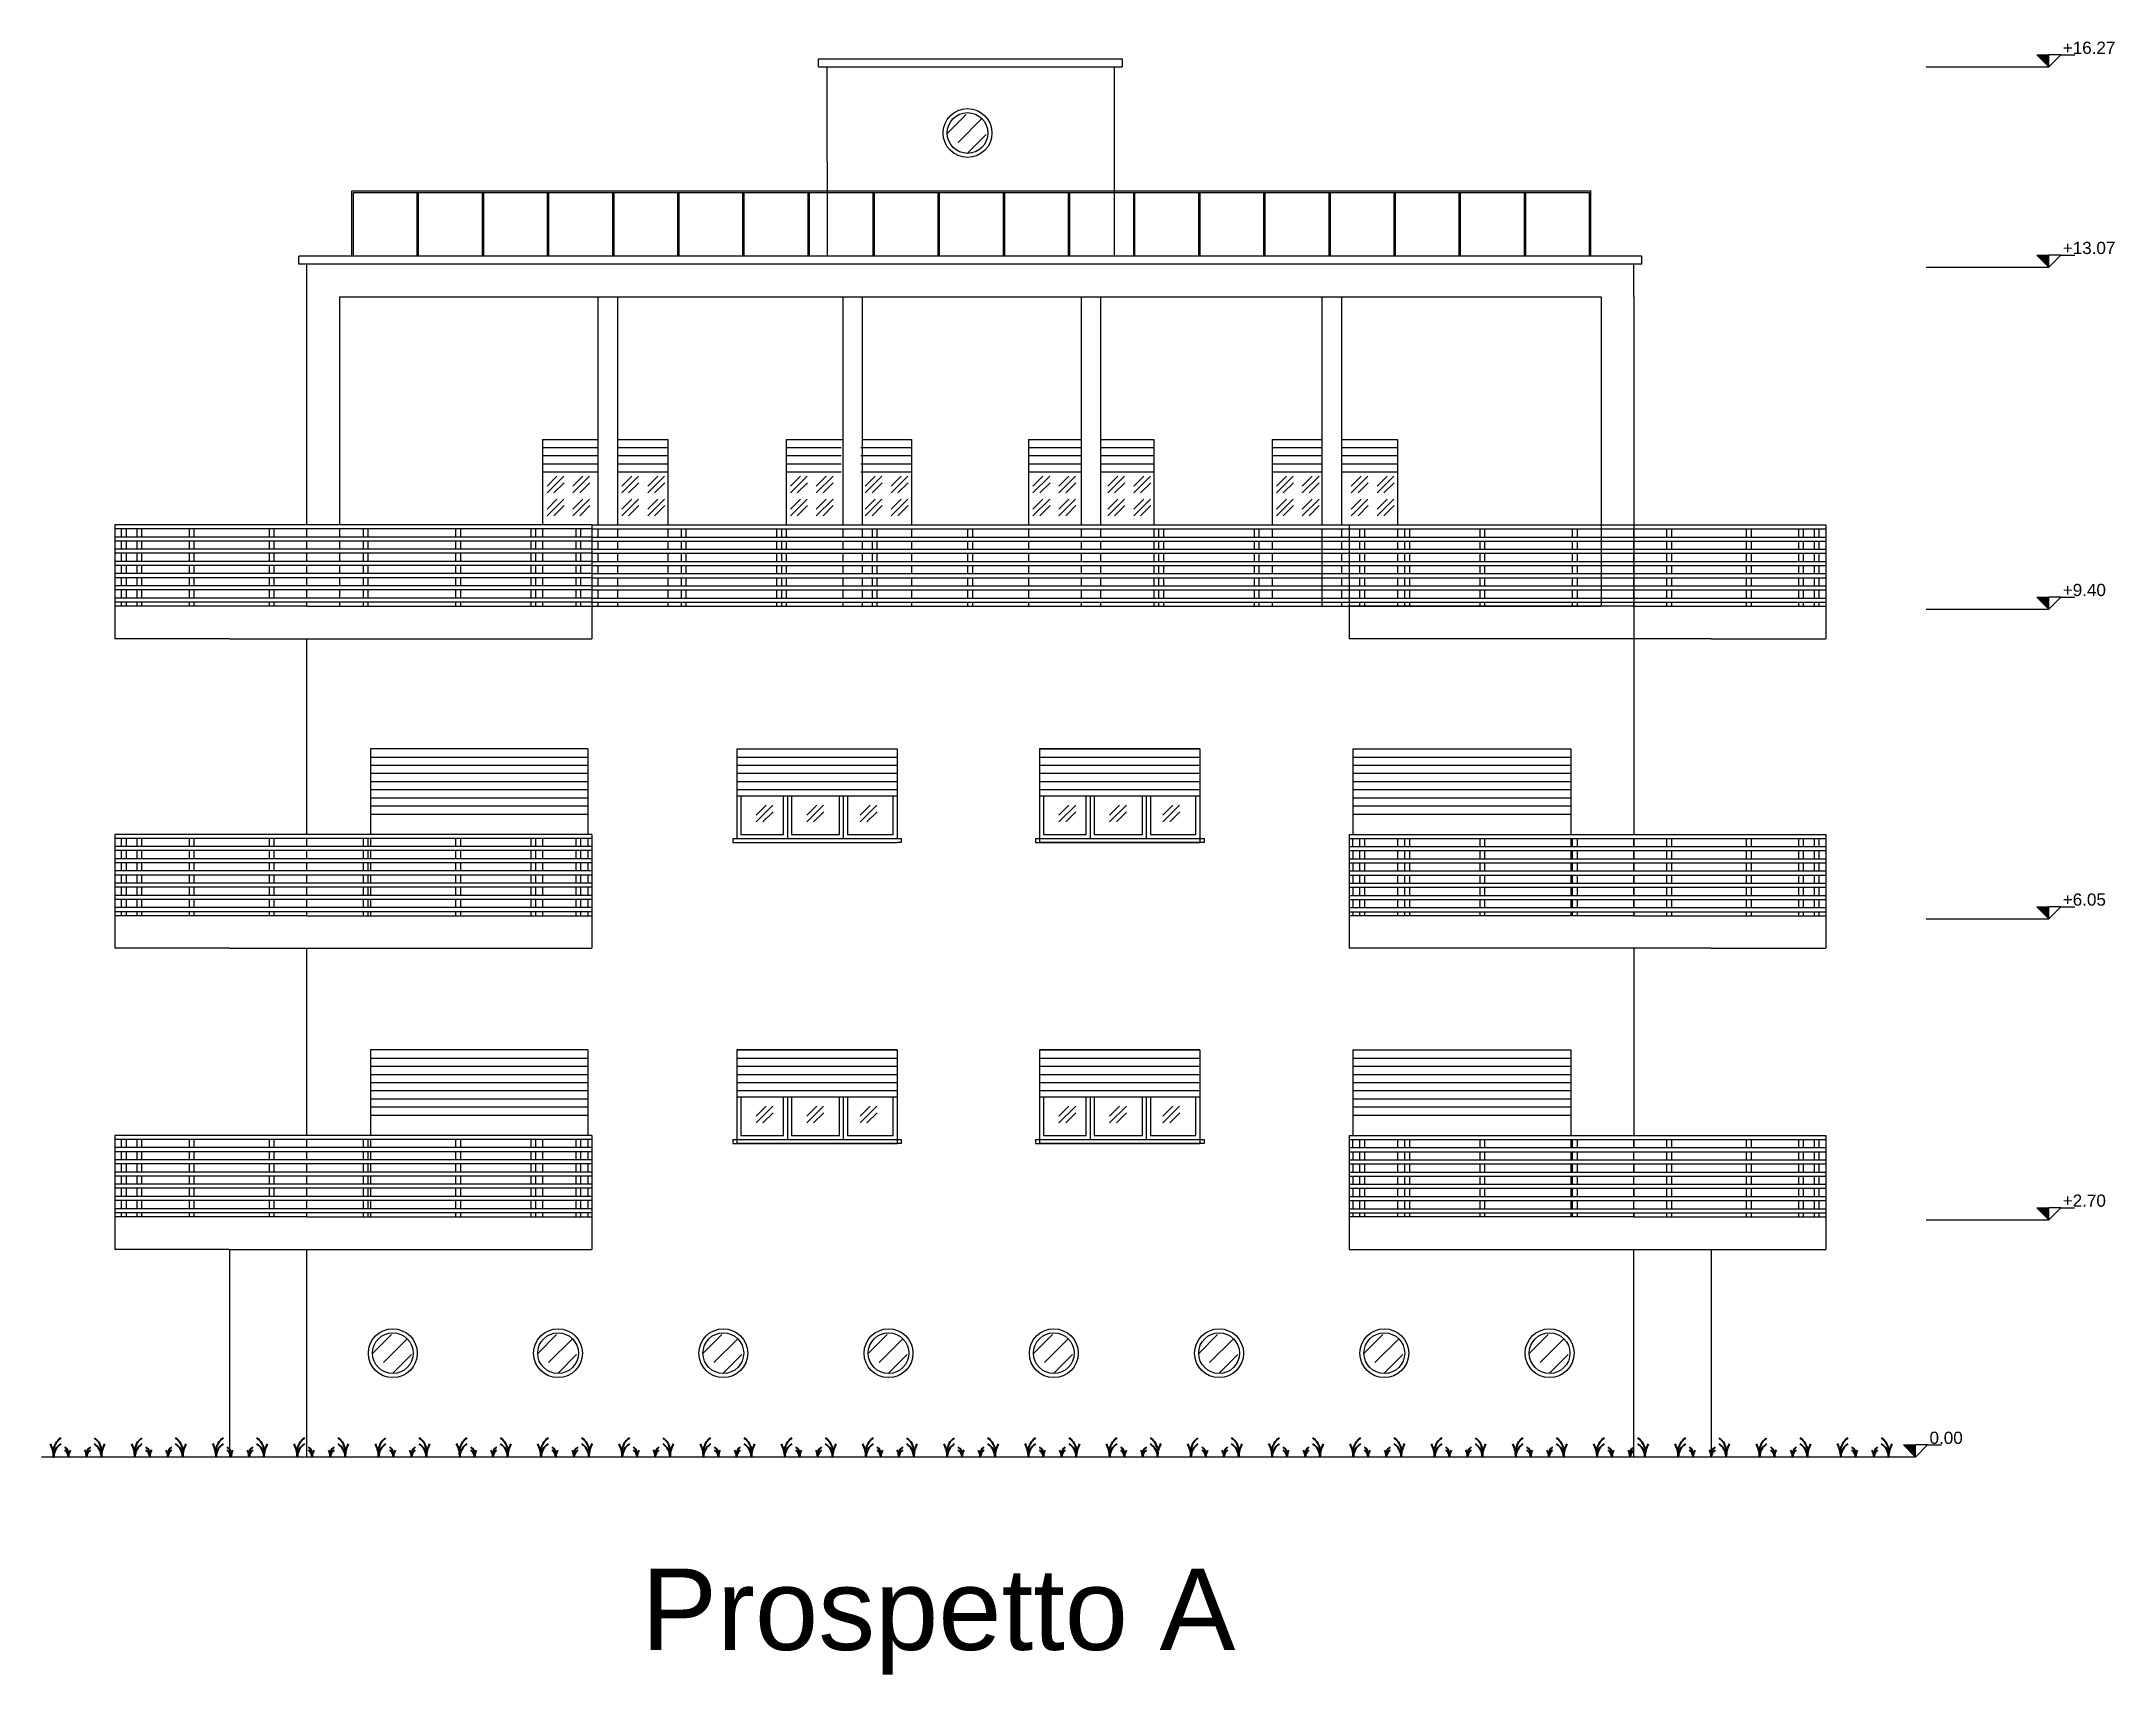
# Model space of a CAD drawing. Header units: millimetres. Extents: x 2459 to 3981, y 1231 to 4850.
# Drawn here: x 2699.09 to 2724.56, y 4830.08 to 4850.14 of the extents above.
import ezdxf

# ---------------------------------------------------------------- set-up
doc = ezdxf.new("R2010")
doc.units = ezdxf.units.MM
doc.layers.add('erbetta', color=7, linetype='Continuous', lineweight=40)
doc.styles.get("Standard").update_dxf_attribs({"font": 'arial.ttf'})

msp = doc.modelspace()

# ---------------------------------------------------------------- texts
at = {"ltscale": 0.01, "char_height": 0.15, "attachment_point": 1}
for s, width, heights, insert in [('\\pxi-3,l5,t5;+16.27', 1.46468318, [0.396969], (2723.620502, 4850.136449, 0.285432)), ('\\pxi-3,l5,t5;+13.07', 1.45033102, [0.214072], (2723.620502, 4847.677648, 0.285432)), ('\\pxi-3,l5,t5;+9.40', 1.45033102, [0.214072], (2723.620502, 4843.476431, 0.285432)), ('\\pxi-3,l5,t5;+6.05', 1.19321681, [0.088996], (2723.620502, 4839.674259, 0.285432)), ('\\pxi-3,l5,t5;+2.70', 1.27725707, [0.142756], (2723.620285, 4835.976214, 0.285432)), ('\\pxi-3,l5,t5;0.00', 1.62166721, [0.173724], (2721.984063, 4833.063059, -1))]:
    msp.add_mtext_dynamic_manual_height_columns(s, width=width, gutter_width=12.5, heights=heights, dxfattribs=dict(at, insert=insert))
at = {"insert": (2706.458679, 4831.381844), "char_height": 1, "attachment_point": 1}
msp.add_mtext_dynamic_manual_height_columns('Prospetto A', width=7.75175184, gutter_width=12.5, heights=[4.118042], dxfattribs=at)

# ---------------------------------------------------------------- hatches: boundary and pattern name
at = {"ltscale": 0.01}
h = msp.add_hatch(color=256, dxfattribs=at)
h.dxf.hatch_style = 1
h.paths.add_polyline_path([(2723.748136, 4849.972974), (2723.600654, 4849.972974), (2723.748136, 4849.825492)])
h = msp.add_hatch(color=256, dxfattribs=at)
h.dxf.hatch_style = 1
h.paths.add_polyline_path([(2723.748136, 4847.514173), (2723.600654, 4847.514173), (2723.748136, 4847.366691)])
h = msp.add_hatch(color=256, dxfattribs=at)
h.dxf.hatch_style = 1
h.paths.add_polyline_path([(2723.748136, 4843.312956), (2723.600654, 4843.312956), (2723.748136, 4843.165474)])
h = msp.add_hatch(color=256, dxfattribs=at)
h.dxf.hatch_style = 1
h.paths.add_polyline_path([(2723.748136, 4839.510785), (2723.600654, 4839.510785), (2723.748136, 4839.363303)])
h = msp.add_hatch(color=256, dxfattribs=at)
h.dxf.hatch_style = 1
h.paths.add_polyline_path([(2723.74792, 4835.81274), (2723.600438, 4835.81274), (2723.74792, 4835.665257)])
h = msp.add_hatch(color=256, dxfattribs=at)
h.dxf.hatch_style = 1
h.paths.add_polyline_path([(2722.111698, 4832.899584), (2721.964215, 4832.899584), (2722.111698, 4832.752102)])

# ---------------------------------------------------------------- linework, layer by layer
for p, q in [((2708.636758, 4849.825492, -0.022557), (2708.636758, 4849.925492, -0.022557)), ((2708.736758, 4849.825492, -0.022557), (2708.740821, 4847.503009, -0.026945)), ((2712.266638, 4849.825492, 0.329385), (2712.266638, 4847.503009, 0.035494)), ((2712.366638, 4849.925492, 0.335973), (2712.366638, 4849.825492, 0.335973)), ((2723.748136, 4849.825492, 1.285432), (2723.600654, 4849.972974, 1.285432)), ((2723.600654, 4849.972974, 1.285432), (2723.748136, 4849.972974, 1.285432)), ((2723.748136, 4849.825492, 1.285432), (2723.748136, 4849.972974, 1.285432)), ((2723.748136, 4849.825492, 1.285432), (2723.895619, 4849.972974, 1.285432)), ((2723.895619, 4849.972974, 1.285432), (2723.748136, 4849.972974, 1.285432)), ((2723.895619, 4849.972974, 1.285432), (2724.06693, 4849.972974, 1.285432)), ((2718.751698, 4847.503009), (2718.151698, 4847.503009)), ((2718.751698, 4847.403009), (2718.751698, 4847.503009)), ((2723.748136, 4847.366691, 1.285432), (2723.600654, 4847.514173, 1.285432)), ((2723.600654, 4847.514173, 1.285432), (2723.748136, 4847.514173, 1.285432)), ((2723.748136, 4847.366691, 1.285432), (2723.748136, 4847.514173, 1.285432)), ((2723.748136, 4847.366691, 1.285432), (2723.895619, 4847.514173, 1.285432)), ((2723.895619, 4847.514173, 1.285432), (2723.748136, 4847.514173, 1.285432)), ((2723.895619, 4847.514173, 1.285432), (2724.06693, 4847.514173, 1.285432)), ((2718.651698, 4847.003009), (2718.651698, 4847.403009)), ((2702.751698, 4847.002102), (2702.751698, 4844.202102)), ((2718.251698, 4847.002102), (2718.251698, 4843.202102)), ((2718.651698, 4847.003009), (2718.651698, 4840.399931)), ((2699.991698, 4844.202102, 1), (2699.991698, 4842.802102, 1)), ((2702.351698, 4844.052102), (2702.351698, 4844.152102)), ((2702.751698, 4844.152102), (2702.751698, 4844.052102)), ((2718.251698, 4844.152102), (2718.251698, 4844.052102)), ((2718.651698, 4844.052102), (2718.651698, 4844.152102)), ((2721.011698, 4844.202102, 1), (2721.011698, 4842.802102, 1)), ((2702.351698, 4843.902102), (2702.351698, 4844.002102)), ((2702.751698, 4844.002102), (2702.751698, 4843.902102)), ((2718.251698, 4844.002102), (2718.251698, 4843.902102)), ((2718.651698, 4843.902102), (2718.651698, 4844.002102)), ((2702.351698, 4843.752102), (2702.351698, 4843.852102)), ((2702.351698, 4843.602102), (2702.351698, 4843.702102)), ((2702.751698, 4843.852102), (2702.751698, 4843.752102)), ((2702.751698, 4843.702102), (2702.751698, 4843.602102)), ((2718.251698, 4843.852102), (2718.251698, 4843.752102)), ((2718.251698, 4843.702102), (2718.251698, 4843.602102)), ((2718.651698, 4843.752102), (2718.651698, 4843.852102)), ((2718.651698, 4843.602102), (2718.651698, 4843.702102)), ((2702.351698, 4843.452102), (2702.351698, 4843.552102)), ((2702.351698, 4843.302102), (2702.351698, 4843.402102)), ((2702.751698, 4843.552102), (2702.751698, 4843.452102)), ((2702.751698, 4843.402102), (2702.751698, 4843.302102)), ((2718.251698, 4843.552102), (2718.251698, 4843.452102)), ((2718.251698, 4843.402102), (2718.251698, 4843.302102)), ((2718.651698, 4843.452102), (2718.651698, 4843.552102)), ((2718.651698, 4843.302102), (2718.651698, 4843.402102)), ((2701.401698, 4843.201792, 0.402542), (2699.991698, 4843.201792, 1)), ((2701.451698, 4843.201792, 0.381356), (2701.401698, 4843.201792, 0.402542)), ((2702.351698, 4843.201792), (2701.451698, 4843.201792, 0.381356)), ((2702.351698, 4843.201792), (2702.351698, 4843.252102)), ((2702.751698, 4843.252102), (2702.751698, 4843.201792)), ((2718.251698, 4843.252102), (2718.251698, 4843.201792)), ((2718.251698, 4843.202102), (2718.251698, 4843.201792)), ((2718.651698, 4843.201792), (2718.651698, 4843.252102)), ((2718.651698, 4843.201792), (2719.551698, 4843.201792, 0.381356)), ((2719.551698, 4843.201792, 0.381356), (2719.601698, 4843.201792, 0.402542)), ((2719.601698, 4843.201792, 0.402542), (2721.011698, 4843.201792, 1)), ((2723.748136, 4843.165474, 1.285432), (2723.600654, 4843.312956, 1.285432)), ((2723.600654, 4843.312956, 1.285432), (2723.748136, 4843.312956, 1.285432)), ((2723.748136, 4843.165474, 1.285432), (2723.748136, 4843.312956, 1.285432)), ((2723.748136, 4843.165474, 1.285432), (2723.895619, 4843.312956, 1.285432)), ((2723.895619, 4843.312956, 1.285432), (2723.748136, 4843.312956, 1.285432)), ((2723.895619, 4843.312956, 1.285432), (2724.06693, 4843.312956, 1.285432)), ((2701.401698, 4842.802102, 0.402542), (2699.991698, 4842.802102, 1)), ((2701.401698, 4842.802102, 0.402542), (2702.351698, 4842.802102, 0.402542)), ((2702.351698, 4840.399931), (2702.351698, 4842.802102)), ((2719.601698, 4842.802102, 0.402542), (2718.651698, 4842.802102, 0.402542)), ((2719.601698, 4842.802102, 0.402542), (2721.011698, 4842.802102, 1)), ((2699.991698, 4840.399931, 1), (2699.991698, 4838.999931, 1)), ((2702.351698, 4840.249931), (2702.351698, 4840.349931)), ((2702.351698, 4840.249931), (2702.351698, 4840.349931)), ((2718.651698, 4840.349931), (2718.651698, 4840.249931)), ((2718.651698, 4840.249931), (2718.651698, 4840.349931)), ((2721.011698, 4840.399931, 1), (2721.011698, 4838.999931, 1)), ((2702.351698, 4840.099931), (2702.351698, 4840.199931)), ((2702.351698, 4840.099931), (2702.351698, 4840.199931)), ((2718.651698, 4840.199931), (2718.651698, 4840.099931)), ((2718.651698, 4840.099931), (2718.651698, 4840.199931)), ((2702.351698, 4839.949931), (2702.351698, 4840.049931)), ((2702.351698, 4839.949931), (2702.351698, 4840.049931)), ((2702.351698, 4839.799931), (2702.351698, 4839.899931)), ((2702.351698, 4839.799931), (2702.351698, 4839.899931)), ((2718.651698, 4840.049931), (2718.651698, 4839.949931)), ((2718.651698, 4839.949931), (2718.651698, 4840.049931)), ((2718.651698, 4839.899931), (2718.651698, 4839.799931)), ((2718.651698, 4839.799931), (2718.651698, 4839.899931)), ((2702.351698, 4839.649931), (2702.351698, 4839.749931)), ((2702.351698, 4839.649931), (2702.351698, 4839.749931)), ((2702.351698, 4839.499931), (2702.351698, 4839.599931)), ((2702.351698, 4839.499931), (2702.351698, 4839.599931)), ((2718.651698, 4839.749931), (2718.651698, 4839.649931)), ((2718.651698, 4839.649931), (2718.651698, 4839.749931)), ((2718.651698, 4839.599931), (2718.651698, 4839.499931)), ((2718.651698, 4839.499931), (2718.651698, 4839.599931)), ((2701.401698, 4839.399621, 0.402542), (2699.991698, 4839.399621, 1)), ((2701.451698, 4839.399621, 0.381356), (2701.401698, 4839.399621, 0.402542)), ((2702.351698, 4839.399621), (2701.451698, 4839.399621, 0.381356)), ((2702.351698, 4839.399621), (2702.351698, 4839.449931)), ((2702.351698, 4839.399621), (2702.351698, 4839.449931)), ((2702.751698, 4839.402102), (2702.751698, 4839.399621)), ((2718.251698, 4839.402102), (2718.251698, 4839.399621)), ((2718.251698, 4839.399931), (2718.251698, 4839.399621)), ((2718.651698, 4839.449931), (2718.651698, 4839.399621)), ((2718.651698, 4839.399621), (2718.651698, 4839.449931)), ((2718.651698, 4839.399621), (2719.551698, 4839.399621, 0.381356)), ((2719.551698, 4839.399621, 0.381356), (2719.601698, 4839.399621, 0.402542)), ((2719.601698, 4839.399621, 0.402542), (2721.011698, 4839.399621, 1)), ((2723.748136, 4839.363303, 1.285432), (2723.600654, 4839.510785, 1.285432)), ((2723.600654, 4839.510785, 1.285432), (2723.748136, 4839.510785, 1.285432)), ((2723.748136, 4839.363303, 1.285432), (2723.748136, 4839.510785, 1.285432)), ((2723.748136, 4839.363303, 1.285432), (2723.895619, 4839.510785, 1.285432)), ((2723.895619, 4839.510785, 1.285432), (2723.748136, 4839.510785, 1.285432)), ((2723.895619, 4839.510785, 1.285432), (2724.06693, 4839.510785, 1.285432)), ((2701.401698, 4838.999931, 0.402542), (2699.991698, 4838.999931, 1)), ((2701.401698, 4838.999931, 0.402542), (2702.351698, 4838.999931, 0.402542)), ((2702.351698, 4836.702102), (2702.351698, 4838.999931)), ((2718.651698, 4838.999931), (2718.651698, 4836.702102)), ((2719.601698, 4838.999931, 0.402542), (2718.651698, 4838.999931, 0.402542)), ((2719.601698, 4838.999931, 0.402542), (2721.011698, 4838.999931, 1)), ((2699.991698, 4836.702102, 1), (2699.991698, 4835.302102, 1)), ((2702.351698, 4836.552102), (2702.351698, 4836.652102)), ((2702.351698, 4836.552102), (2702.351698, 4836.652102)), ((2702.351698, 4836.402102), (2702.351698, 4836.502102)), ((2718.651698, 4836.652102), (2718.651698, 4836.552102)), ((2718.651698, 4836.552102), (2718.651698, 4836.652102)), ((2718.651698, 4836.402102), (2718.651698, 4836.502102)), ((2721.011698, 4836.702102, 1), (2721.011698, 4835.302102, 1)), ((2702.351698, 4836.252102), (2702.351698, 4836.352102)), ((2718.651698, 4836.352102), (2718.651698, 4836.252102)), ((2718.651698, 4836.252102), (2718.651698, 4836.352102)), ((2702.351698, 4836.102102), (2702.351698, 4836.202102)), ((2702.351698, 4835.952102), (2702.351698, 4836.052102)), ((2718.651698, 4836.102102), (2718.651698, 4836.202102)), ((2718.651698, 4836.052102), (2718.651698, 4835.952102)), ((2718.651698, 4835.952102), (2718.651698, 4836.052102)), ((2702.351698, 4835.802102), (2702.351698, 4835.902102)), ((2702.351698, 4835.701792), (2702.351698, 4835.752102)), ((2702.351698, 4835.701792), (2702.351698, 4835.752102)), ((2718.651698, 4835.802102), (2718.651698, 4835.902102)), ((2718.651698, 4835.752102), (2718.651698, 4835.701792)), ((2718.651698, 4835.701792), (2718.651698, 4835.752102)), ((2723.74792, 4835.665257, 1.285432), (2723.600438, 4835.81274, 1.285432)), ((2723.600438, 4835.81274, 1.285432), (2723.74792, 4835.81274, 1.285432)), ((2723.74792, 4835.665257, 1.285432), (2723.74792, 4835.81274, 1.285432)), ((2723.74792, 4835.665257, 1.285432), (2723.895402, 4835.81274, 1.285432)), ((2723.895402, 4835.81274, 1.285432), (2723.74792, 4835.81274, 1.285432)), ((2723.895402, 4835.81274, 1.285432), (2724.066713, 4835.81274, 1.285432)), ((2701.401698, 4835.701792, 0.402542), (2699.991698, 4835.701792, 1)), ((2701.451698, 4835.701792, 0.381356), (2701.401698, 4835.701792, 0.402542)), ((2702.351698, 4835.701792), (2701.451698, 4835.701792, 0.381356)), ((2702.751698, 4835.701792), (2702.751698, 4835.702102)), ((2718.251698, 4835.702102), (2718.251698, 4835.701792)), ((2718.251698, 4835.702102), (2718.251698, 4835.701792)), ((2718.251698, 4835.702102), (2718.251698, 4835.701792)), ((2718.651698, 4835.701792), (2719.551698, 4835.701792, 0.381356)), ((2719.551698, 4835.701792, 0.381356), (2719.601698, 4835.701792, 0.402542)), ((2719.601698, 4835.701792, 0.402542), (2721.011698, 4835.701792, 1)), ((2701.401698, 4835.302102, 0.402542), (2699.991698, 4835.302102, 1)), ((2701.401698, 4835.302102, 0.402542), (2702.351698, 4835.302102, 0.402542)), ((2702.351698, 4834.501792), (2702.351698, 4835.302102)), ((2715.153146, 4835.302102, 0.5), (2721.011698, 4835.302102, 1)), ((2719.601698, 4835.302102, 0.402542), (2719.601698, 4832.752102)), ((2702.351698, 4832.752102), (2702.351698, 4834.201792)), ((2722.111698, 4832.752102), (2721.964215, 4832.899584)), ((2721.964215, 4832.899584), (2722.111698, 4832.899584)), ((2722.111698, 4832.752102), (2722.111698, 4832.899584)), ((2722.111698, 4832.752102), (2722.25918, 4832.899584)), ((2722.25918, 4832.899584), (2722.111698, 4832.899584)), ((2722.25918, 4832.899584), (2722.430491, 4832.899584))]:
    msp.add_line(p, q, dxfattribs=at)
at = {"linetype": 'Continuous', "ltscale": 0.01}
for p, q in [((2708.636758, 4849.925492, -0.022557), (2712.366638, 4849.925492, 0.335973)), ((2708.636758, 4849.825492, -0.022557), (2712.366638, 4849.825492, 0.335973)), ((2708.736758, 4849.825492, -0.012945), (2712.266638, 4849.825492, 0.32636)), ((2722.244104, 4849.825492, 1.285432), (2723.748136, 4849.825492, 1.285432)), ((2710.449411, 4849.242627), (2710.216934, 4849.01015)), ((2710.350662, 4848.898012), (2710.643677, 4849.191027)), ((2710.695277, 4848.99676), (2710.4628, 4848.764284)), ((2702.903839, 4847.503009), (2702.903839, 4848.303009)), ((2702.903839, 4848.303009), (2718.123839, 4848.303009)), ((2702.923839, 4847.503009), (2702.923839, 4848.283009)), ((2702.923839, 4848.283009), (2718.103839, 4848.283009)), ((2703.703839, 4848.283009), (2703.703839, 4847.503009)), ((2703.723839, 4847.503009), (2703.723839, 4848.283009)), ((2704.503839, 4848.283009), (2704.503839, 4847.503009)), ((2704.523839, 4847.503009), (2704.523839, 4848.283009)), ((2705.303839, 4848.283009), (2705.303839, 4847.503009)), ((2705.323839, 4847.503009), (2705.323839, 4848.283009)), ((2706.103839, 4848.283009), (2706.103839, 4847.503009)), ((2706.123839, 4847.503009), (2706.123839, 4848.283009)), ((2706.903839, 4848.283009), (2706.903839, 4847.503009)), ((2706.923839, 4847.503009), (2706.923839, 4848.283009)), ((2707.703839, 4848.283009), (2707.703839, 4847.503009)), ((2707.723839, 4847.503009), (2707.723839, 4848.283009)), ((2708.503839, 4848.283009), (2708.503839, 4847.503009)), ((2708.523839, 4847.503009), (2708.523839, 4848.283009)), ((2709.303839, 4848.283009), (2709.303839, 4847.503009)), ((2709.323839, 4847.503009), (2709.323839, 4848.283009)), ((2710.103839, 4848.283009), (2710.103839, 4847.503009)), ((2710.123839, 4847.503009), (2710.123839, 4848.283009)), ((2710.903839, 4848.283009), (2710.903839, 4847.503009)), ((2710.923839, 4847.503009), (2710.923839, 4848.283009)), ((2711.703839, 4848.283009), (2711.703839, 4847.503009)), ((2711.723839, 4847.503009), (2711.723839, 4848.283009)), ((2712.503839, 4848.283009), (2712.503839, 4847.503009)), ((2712.523839, 4847.503009), (2712.523839, 4848.283009)), ((2713.303839, 4848.283009), (2713.303839, 4847.503009)), ((2713.323839, 4847.503009), (2713.323839, 4848.283009)), ((2714.103839, 4848.283009), (2714.103839, 4847.503009)), ((2714.123839, 4847.503009), (2714.123839, 4848.283009)), ((2714.903839, 4848.283009), (2714.903839, 4847.503009)), ((2714.923839, 4847.503009), (2714.923839, 4848.283009)), ((2715.703839, 4848.283009), (2715.703839, 4847.503009)), ((2715.723839, 4847.503009), (2715.723839, 4848.283009)), ((2716.503839, 4848.283009), (2716.503839, 4847.503009)), ((2716.523839, 4847.503009), (2716.523839, 4848.283009)), ((2717.303839, 4848.283009), (2717.303839, 4847.503009)), ((2717.323839, 4847.503009), (2717.323839, 4848.283009)), ((2718.103839, 4848.283009), (2718.103839, 4847.503009)), ((2718.123839, 4847.503009), (2718.123839, 4848.303009)), ((2718.151698, 4847.503009), (2702.251698, 4847.503009)), ((2702.251698, 4847.403916), (2702.251698, 4847.503009)), ((2718.751698, 4847.403009), (2702.251698, 4847.403916)), ((2702.351698, 4844.202102), (2702.351698, 4847.403916)), ((2722.244104, 4847.366691, 1.285432), (2723.748136, 4847.366691, 1.285432)), ((2702.751698, 4847.002102), (2718.251698, 4847.002102)), ((2705.926135, 4847.002102), (2705.926135, 4844.202102)), ((2706.166114, 4847.002102), (2706.166114, 4844.202102)), ((2708.933773, 4847.002102), (2708.933773, 4844.202102)), ((2709.173753, 4847.002102), (2709.173753, 4844.202102)), ((2711.860525, 4847.002102), (2711.860525, 4844.202102)), ((2712.100504, 4847.002102), (2712.100504, 4844.202102)), ((2714.820948, 4847.002102), (2714.820948, 4844.202102)), ((2715.060927, 4847.002102), (2715.060927, 4844.202102)), ((2705.246901, 4845.251792), (2705.246901, 4844.202102)), ((2705.246901, 4845.251792), (2705.926135, 4845.251792)), ((2705.246901, 4845.251792, 0.597458), (2705.246901, 4845.151792, 0.597458)), ((2706.166114, 4845.251792), (2706.786901, 4845.251792)), ((2706.786901, 4845.251792), (2706.786901, 4844.202102)), ((2708.236901, 4845.251792), (2708.236901, 4844.202102)), ((2708.236901, 4845.251792), (2708.933773, 4845.251792)), ((2709.173753, 4845.251792), (2709.776901, 4845.251792)), ((2709.776901, 4845.251792), (2709.776901, 4844.202102)), ((2711.216901, 4845.251792), (2711.216901, 4844.202102)), ((2711.216901, 4845.251792), (2711.860525, 4845.251792)), ((2712.100504, 4845.251792), (2712.756901, 4845.251792)), ((2712.756901, 4845.251792), (2712.756901, 4844.202102)), ((2714.206901, 4845.251792), (2714.206901, 4844.202102)), ((2714.206901, 4845.251792), (2714.820948, 4845.251792)), ((2715.060927, 4845.251792), (2715.746901, 4845.251792)), ((2715.746901, 4845.251792), (2715.746901, 4844.202102)), ((2705.246901, 4845.151792, 0.597458), (2705.926135, 4845.151792, 0.597458)), ((2705.246901, 4845.051792, 0.597458), (2705.926135, 4845.051792, 0.597458)), ((2705.246901, 4844.951792, 0.597458), (2705.926135, 4844.951792, 0.597458)), ((2706.166114, 4845.151792, 0.597458), (2706.786901, 4845.151792, 0.597458)), ((2706.166114, 4845.051792, 0.597458), (2706.786901, 4845.051792, 0.597458)), ((2706.166114, 4844.951792, 0.597458), (2706.786901, 4844.951792, 0.597458)), ((2708.236901, 4845.151792, 0.597458), (2708.916135, 4845.151792, 0.597458)), ((2708.236901, 4845.051792, 0.597458), (2708.916135, 4845.051792, 0.597458)), ((2708.236901, 4844.951792, 0.597458), (2708.916135, 4844.951792, 0.597458)), ((2709.156114, 4845.151792, 0.597458), (2709.776901, 4845.151792, 0.597458)), ((2709.156114, 4845.051792, 0.597458), (2709.776901, 4845.051792, 0.597458)), ((2709.156114, 4844.951792, 0.597458), (2709.776901, 4844.951792, 0.597458)), ((2711.216901, 4845.151792, 0.597458), (2711.860525, 4845.151792, 0.597458)), ((2711.216901, 4845.051792, 0.597458), (2711.860525, 4845.051792, 0.597458)), ((2711.216901, 4844.951792, 0.597458), (2711.860525, 4844.951792, 0.597458)), ((2712.100504, 4845.151792), (2712.756901, 4845.151792, 0.597458)), ((2712.100504, 4845.051792), (2712.756901, 4845.051792, 0.597458)), ((2712.100504, 4844.951792), (2712.756901, 4844.951792, 0.597458)), ((2714.206901, 4845.151792, 0.597458), (2714.820948, 4845.151792, 0.597458)), ((2714.206901, 4845.051792, 0.597458), (2714.820948, 4845.051792, 0.597458)), ((2714.206901, 4844.951792, 0.597458), (2714.820948, 4844.951792, 0.597458)), ((2715.060927, 4845.151792), (2715.746901, 4845.151792, 0.597458)), ((2715.060927, 4845.051792), (2715.746901, 4845.051792, 0.597458)), ((2715.060927, 4844.951792), (2715.746901, 4844.951792, 0.597458)), ((2705.246901, 4844.851792, 0.597458), (2705.926135, 4844.851792, 0.597458)), ((2705.300856, 4844.594051), (2705.506562, 4844.799757)), ((2705.423107, 4844.799757), (2705.300856, 4844.677506)), ((2705.509745, 4844.719485), (2705.384311, 4844.594051)), ((2705.61904, 4844.594051), (2705.824746, 4844.799757)), ((2705.74129, 4844.799757), (2705.61904, 4844.677506)), ((2705.827929, 4844.719485), (2705.702495, 4844.594051)), ((2706.166114, 4844.851792, 0.597458), (2706.786901, 4844.851792, 0.597458)), ((2706.22007, 4844.594051), (2706.425776, 4844.799757)), ((2706.34232, 4844.799757), (2706.22007, 4844.677506)), ((2706.428959, 4844.719485), (2706.303525, 4844.594051)), ((2706.538253, 4844.594051), (2706.743959, 4844.799757)), ((2706.660504, 4844.799757), (2706.538253, 4844.677506)), ((2706.747142, 4844.719485), (2706.621709, 4844.594051)), ((2708.236901, 4844.851792, 0.597458), (2708.916135, 4844.851792, 0.597458)), ((2708.290856, 4844.594051), (2708.496562, 4844.799757)), ((2708.413107, 4844.799757), (2708.290856, 4844.677506)), ((2708.499745, 4844.719485), (2708.374311, 4844.594051)), ((2708.60904, 4844.594051), (2708.814746, 4844.799757)), ((2708.73129, 4844.799757), (2708.60904, 4844.677506)), ((2708.817929, 4844.719485), (2708.692495, 4844.594051)), ((2709.156114, 4844.851792, 0.597458), (2709.776901, 4844.851792, 0.597458)), ((2709.21007, 4844.594051), (2709.415776, 4844.799757)), ((2709.33232, 4844.799757), (2709.21007, 4844.677506)), ((2709.418959, 4844.719485), (2709.293525, 4844.594051)), ((2709.528253, 4844.594051), (2709.733959, 4844.799757)), ((2709.650504, 4844.799757), (2709.528253, 4844.677506)), ((2709.737142, 4844.719485), (2709.611709, 4844.594051)), ((2711.216901, 4844.851792, 0.597458), (2711.860525, 4844.851792, 0.597458)), ((2711.270856, 4844.594051), (2711.476562, 4844.799757)), ((2711.393107, 4844.799757), (2711.270856, 4844.677506)), ((2711.479745, 4844.719485), (2711.354311, 4844.594051)), ((2711.58904, 4844.594051), (2711.794746, 4844.799757)), ((2711.71129, 4844.799757), (2711.58904, 4844.677506)), ((2711.797929, 4844.719485), (2711.672495, 4844.594051)), ((2712.100504, 4844.851792), (2712.756901, 4844.851792, 0.597458)), ((2712.19007, 4844.594051), (2712.395776, 4844.799757)), ((2712.31232, 4844.799757), (2712.19007, 4844.677506)), ((2712.398959, 4844.719485), (2712.273525, 4844.594051)), ((2712.508253, 4844.594051), (2712.713959, 4844.799757)), ((2712.630504, 4844.799757), (2712.508253, 4844.677506)), ((2712.717142, 4844.719485), (2712.591709, 4844.594051)), ((2714.206901, 4844.851792, 0.597458), (2714.820948, 4844.851792, 0.597458)), ((2714.260856, 4844.594051), (2714.466562, 4844.799757)), ((2714.383107, 4844.799757), (2714.260856, 4844.677506)), ((2714.469745, 4844.719485), (2714.344311, 4844.594051)), ((2714.57904, 4844.594051), (2714.784746, 4844.799757)), ((2714.70129, 4844.799757), (2714.57904, 4844.677506)), ((2714.787929, 4844.719485), (2714.662495, 4844.594051)), ((2715.060927, 4844.851792), (2715.746901, 4844.851792, 0.597458)), ((2715.18007, 4844.594051), (2715.385776, 4844.799757)), ((2715.30232, 4844.799757), (2715.18007, 4844.677506)), ((2715.388959, 4844.719485), (2715.263525, 4844.594051)), ((2715.498253, 4844.594051), (2715.703959, 4844.799757)), ((2715.620504, 4844.799757), (2715.498253, 4844.677506)), ((2715.707142, 4844.719485), (2715.581709, 4844.594051)), ((2705.300856, 4844.31243), (2705.506562, 4844.518136)), ((2705.423107, 4844.518136), (2705.300856, 4844.395886)), ((2705.509745, 4844.437864), (2705.384311, 4844.31243)), ((2705.61904, 4844.31243), (2705.824746, 4844.518136)), ((2705.74129, 4844.518136), (2705.61904, 4844.395886)), ((2705.827929, 4844.437864), (2705.702495, 4844.31243)), ((2706.22007, 4844.31243), (2706.425776, 4844.518136)), ((2706.34232, 4844.518136), (2706.22007, 4844.395886)), ((2706.428959, 4844.437864), (2706.303525, 4844.31243)), ((2706.538253, 4844.31243), (2706.743959, 4844.518136)), ((2706.660504, 4844.518136), (2706.538253, 4844.395886)), ((2706.747142, 4844.437864), (2706.621709, 4844.31243)), ((2708.290856, 4844.31243), (2708.496562, 4844.518136)), ((2708.413107, 4844.518136), (2708.290856, 4844.395886)), ((2708.499745, 4844.437864), (2708.374311, 4844.31243)), ((2708.60904, 4844.31243), (2708.814746, 4844.518136)), ((2708.73129, 4844.518136), (2708.60904, 4844.395886)), ((2708.817929, 4844.437864), (2708.692495, 4844.31243)), ((2709.21007, 4844.31243), (2709.415776, 4844.518136)), ((2709.33232, 4844.518136), (2709.21007, 4844.395886)), ((2709.418959, 4844.437864), (2709.293525, 4844.31243)), ((2709.528253, 4844.31243), (2709.733959, 4844.518136)), ((2709.650504, 4844.518136), (2709.528253, 4844.395886)), ((2709.737142, 4844.437864), (2709.611709, 4844.31243)), ((2711.270856, 4844.31243), (2711.476562, 4844.518136)), ((2711.393107, 4844.518136), (2711.270856, 4844.395886)), ((2711.479745, 4844.437864), (2711.354311, 4844.31243)), ((2711.58904, 4844.31243), (2711.794746, 4844.518136)), ((2711.71129, 4844.518136), (2711.58904, 4844.395886)), ((2711.797929, 4844.437864), (2711.672495, 4844.31243)), ((2712.19007, 4844.31243), (2712.395776, 4844.518136)), ((2712.31232, 4844.518136), (2712.19007, 4844.395886)), ((2712.398959, 4844.437864), (2712.273525, 4844.31243)), ((2712.508253, 4844.31243), (2712.713959, 4844.518136)), ((2712.630504, 4844.518136), (2712.508253, 4844.395886)), ((2712.717142, 4844.437864), (2712.591709, 4844.31243)), ((2714.260856, 4844.31243), (2714.466562, 4844.518136)), ((2714.383107, 4844.518136), (2714.260856, 4844.395886)), ((2714.469745, 4844.437864), (2714.344311, 4844.31243)), ((2714.57904, 4844.31243), (2714.784746, 4844.518136)), ((2714.70129, 4844.518136), (2714.57904, 4844.395886)), ((2714.787929, 4844.437864), (2714.662495, 4844.31243)), ((2715.18007, 4844.31243), (2715.385776, 4844.518136)), ((2715.30232, 4844.518136), (2715.18007, 4844.395886)), ((2715.388959, 4844.437864), (2715.263525, 4844.31243)), ((2715.498253, 4844.31243), (2715.703959, 4844.518136)), ((2715.620504, 4844.518136), (2715.498253, 4844.395886)), ((2715.707142, 4844.437864), (2715.581709, 4844.31243)), ((2700.075102, 4844.052102), (2700.075102, 4844.152102)), ((2700.133805, 4844.052102), (2700.133805, 4844.152102)), ((2700.2664, 4844.052102), (2700.2664, 4844.152102)), ((2700.325103, 4844.052102), (2700.325103, 4844.152102)), ((2700.90718, 4844.052102), (2700.90718, 4844.152102)), ((2700.965884, 4844.052102), (2700.965884, 4844.152102)), ((2701.889003, 4844.152102), (2701.889003, 4844.052102)), ((2701.947706, 4844.052102), (2701.947706, 4844.152102)), ((2703.045714, 4844.052102), (2703.045714, 4844.152102)), ((2703.104418, 4844.052102), (2703.104418, 4844.152102)), ((2704.181562, 4844.052102), (2704.181562, 4844.152102)), ((2704.240266, 4844.052102), (2704.240266, 4844.152102)), ((2705.104328, 4844.052102), (2705.104328, 4844.152102)), ((2705.163032, 4844.052102), (2705.163032, 4844.152102)), ((2705.246901, 4844.152102), (2705.246901, 4844.052102)), ((2705.65785, 4844.052102), (2705.65785, 4844.152102)), ((2705.716554, 4844.052102), (2705.716554, 4844.152102)), ((2705.850249, 4844.202102), (2705.850249, 4843.189416)), ((2705.850249, 4844.202102), (2715.153146, 4844.202102)), ((2705.850249, 4844.152102, -0.936089), (2715.153146, 4844.152102, -0.936089)), ((2705.926135, 4844.152102), (2705.926135, 4844.052102)), ((2706.166114, 4844.152102), (2706.166114, 4844.052102)), ((2706.786901, 4844.152102), (2706.786901, 4844.052102)), ((2706.947564, 4844.152102), (2706.947564, 4844.052102)), ((2707.007564, 4844.152102), (2707.007564, 4844.052102)), ((2708.120676, 4844.152102), (2708.120676, 4844.052102)), ((2708.180676, 4844.152102), (2708.180676, 4844.052102)), ((2708.236901, 4844.152102), (2708.236901, 4844.052102)), ((2708.933773, 4844.152102), (2708.933773, 4844.052102)), ((2709.173753, 4844.152102), (2709.173753, 4844.052102)), ((2709.293788, 4844.152102), (2709.293788, 4844.052102)), ((2709.353788, 4844.152102), (2709.353788, 4844.052102)), ((2709.776901, 4844.152102), (2709.776901, 4844.052102)), ((2710.466901, 4844.152102), (2710.466901, 4844.052102)), ((2710.526901, 4844.152102), (2710.526901, 4844.052102)), ((2711.216901, 4844.152102), (2711.216901, 4844.052102)), ((2711.860525, 4844.152102), (2711.860525, 4844.052102)), ((2712.100504, 4844.152102), (2712.100504, 4844.052102)), ((2712.756901, 4844.152102), (2712.756901, 4844.052102)), ((2712.813125, 4844.152102), (2712.813125, 4844.052102)), ((2712.873125, 4844.152102), (2712.873125, 4844.052102)), ((2713.986237, 4844.152102), (2713.986237, 4844.052102)), ((2714.046237, 4844.152102), (2714.046237, 4844.052102)), ((2714.206901, 4844.152102), (2714.206901, 4844.052102)), ((2714.820948, 4844.152102), (2714.820948, 4843.201792)), ((2715.060927, 4844.152102), (2715.060927, 4844.052102)), ((2715.153146, 4844.202102), (2715.153146, 4843.189416)), ((2715.153146, 4844.202102), (2715.153146, 4843.189416)), ((2715.286842, 4844.052102), (2715.286842, 4844.152102)), ((2715.286842, 4844.052102), (2715.286842, 4844.152102)), ((2715.345545, 4844.052102), (2715.345545, 4844.152102)), ((2715.345545, 4844.052102), (2715.345545, 4844.152102)), ((2715.746901, 4844.152102), (2715.746901, 4844.052102)), ((2715.840364, 4844.052102), (2715.840364, 4844.152102)), ((2715.899068, 4844.052102), (2715.899068, 4844.152102)), ((2716.763129, 4844.052102), (2716.763129, 4844.152102)), ((2716.821833, 4844.052102), (2716.821833, 4844.152102)), ((2717.898978, 4844.052102), (2717.898978, 4844.152102)), ((2717.957681, 4844.052102), (2717.957681, 4844.152102)), ((2719.055689, 4844.052102), (2719.055689, 4844.152102)), ((2719.114393, 4844.152102), (2719.114393, 4844.052102)), ((2720.037512, 4844.052102), (2720.037512, 4844.152102)), ((2720.096216, 4844.052102), (2720.096216, 4844.152102)), ((2720.678292, 4844.052102), (2720.678292, 4844.152102)), ((2720.736996, 4844.052102), (2720.736996, 4844.152102)), ((2720.86959, 4844.052102), (2720.86959, 4844.152102)), ((2720.928294, 4844.052102), (2720.928294, 4844.152102)), ((2700.075102, 4843.902102), (2700.075102, 4844.002102)), ((2700.133805, 4843.902102), (2700.133805, 4844.002102)), ((2700.2664, 4843.902102), (2700.2664, 4844.002102)), ((2700.325103, 4843.902102), (2700.325103, 4844.002102)), ((2700.90718, 4843.902102), (2700.90718, 4844.002102)), ((2700.965884, 4843.902102), (2700.965884, 4844.002102)), ((2701.889003, 4844.002102), (2701.889003, 4843.902102)), ((2701.947706, 4843.902102), (2701.947706, 4844.002102)), ((2703.045714, 4843.902102), (2703.045714, 4844.002102)), ((2703.104418, 4843.902102), (2703.104418, 4844.002102)), ((2704.181562, 4843.902102), (2704.181562, 4844.002102)), ((2704.240266, 4843.902102), (2704.240266, 4844.002102)), ((2705.104328, 4843.902102), (2705.104328, 4844.002102)), ((2705.163032, 4843.902102), (2705.163032, 4844.002102)), ((2705.246901, 4844.002102), (2705.246901, 4843.902102)), ((2705.65785, 4843.902102), (2705.65785, 4844.002102)), ((2705.716554, 4843.902102), (2705.716554, 4844.002102)), ((2705.850249, 4844.052102), (2715.153146, 4844.052102)), ((2705.850249, 4844.002102, -0.936089), (2715.153146, 4844.002102, -0.936089)), ((2705.850249, 4843.902102), (2715.153146, 4843.902102)), ((2705.926135, 4844.002102), (2705.926135, 4843.902102)), ((2706.166114, 4844.002102), (2706.166114, 4843.902102)), ((2706.786901, 4844.002102), (2706.786901, 4843.902102)), ((2706.947564, 4844.002102), (2706.947564, 4843.902102)), ((2707.007564, 4844.002102), (2707.007564, 4843.902102)), ((2708.120676, 4844.002102), (2708.120676, 4843.902102)), ((2708.180676, 4844.002102), (2708.180676, 4843.902102)), ((2708.236901, 4844.002102), (2708.236901, 4843.902102)), ((2708.933773, 4844.002102), (2708.933773, 4843.902102)), ((2709.173753, 4844.002102), (2709.173753, 4843.902102)), ((2709.293788, 4844.002102), (2709.293788, 4843.902102)), ((2709.353788, 4844.002102), (2709.353788, 4843.902102)), ((2709.776901, 4844.002102), (2709.776901, 4843.902102)), ((2710.466901, 4844.002102), (2710.466901, 4843.902102)), ((2710.526901, 4844.002102), (2710.526901, 4843.902102)), ((2711.216901, 4844.002102), (2711.216901, 4843.902102)), ((2711.860525, 4844.002102), (2711.860525, 4843.902102)), ((2712.100504, 4844.002102), (2712.100504, 4843.902102)), ((2712.756901, 4844.002102), (2712.756901, 4843.902102)), ((2712.813125, 4844.002102), (2712.813125, 4843.902102)), ((2712.873125, 4844.002102), (2712.873125, 4843.902102)), ((2713.986237, 4844.002102), (2713.986237, 4843.902102)), ((2714.046237, 4844.002102), (2714.046237, 4843.902102)), ((2714.206901, 4844.002102), (2714.206901, 4843.902102)), ((2715.060927, 4844.002102), (2715.060927, 4843.902102)), ((2715.286842, 4843.902102), (2715.286842, 4844.002102)), ((2715.286842, 4843.902102), (2715.286842, 4844.002102)), ((2715.345545, 4843.902102), (2715.345545, 4844.002102)), ((2715.345545, 4843.902102), (2715.345545, 4844.002102)), ((2715.746901, 4844.002102), (2715.746901, 4843.902102)), ((2715.840364, 4843.902102), (2715.840364, 4844.002102)), ((2715.899068, 4843.902102), (2715.899068, 4844.002102)), ((2716.763129, 4843.902102), (2716.763129, 4844.002102)), ((2716.821833, 4843.902102), (2716.821833, 4844.002102)), ((2717.898978, 4843.902102), (2717.898978, 4844.002102)), ((2717.957681, 4843.902102), (2717.957681, 4844.002102)), ((2719.055689, 4843.902102), (2719.055689, 4844.002102)), ((2719.114393, 4844.002102), (2719.114393, 4843.902102)), ((2720.037512, 4843.902102), (2720.037512, 4844.002102)), ((2720.096216, 4843.902102), (2720.096216, 4844.002102)), ((2720.678292, 4843.902102), (2720.678292, 4844.002102)), ((2720.736996, 4843.902102), (2720.736996, 4844.002102)), ((2720.86959, 4843.902102), (2720.86959, 4844.002102)), ((2720.928294, 4843.902102), (2720.928294, 4844.002102)), ((2700.075102, 4843.752102), (2700.075102, 4843.852102)), ((2700.075102, 4843.602102), (2700.075102, 4843.702102)), ((2700.133805, 4843.752102), (2700.133805, 4843.852102)), ((2700.133805, 4843.602102), (2700.133805, 4843.702102)), ((2700.2664, 4843.752102), (2700.2664, 4843.852102)), ((2700.2664, 4843.602102), (2700.2664, 4843.702102)), ((2700.325103, 4843.752102), (2700.325103, 4843.852102)), ((2700.325103, 4843.602102), (2700.325103, 4843.702102)), ((2700.90718, 4843.752102), (2700.90718, 4843.852102)), ((2700.90718, 4843.602102), (2700.90718, 4843.702102)), ((2700.965884, 4843.752102), (2700.965884, 4843.852102)), ((2700.965884, 4843.602102), (2700.965884, 4843.702102)), ((2701.889003, 4843.852102), (2701.889003, 4843.752102)), ((2701.889003, 4843.702102), (2701.889003, 4843.602102)), ((2701.947706, 4843.752102), (2701.947706, 4843.852102)), ((2701.947706, 4843.602102), (2701.947706, 4843.702102)), ((2703.045714, 4843.752102), (2703.045714, 4843.852102)), ((2703.045714, 4843.602102), (2703.045714, 4843.702102)), ((2703.104418, 4843.752102), (2703.104418, 4843.852102)), ((2703.104418, 4843.602102), (2703.104418, 4843.702102)), ((2704.181562, 4843.752102), (2704.181562, 4843.852102)), ((2704.181562, 4843.602102), (2704.181562, 4843.702102)), ((2704.240266, 4843.752102), (2704.240266, 4843.852102)), ((2704.240266, 4843.602102), (2704.240266, 4843.702102)), ((2705.104328, 4843.752102), (2705.104328, 4843.852102)), ((2705.104328, 4843.602102), (2705.104328, 4843.702102)), ((2705.163032, 4843.752102), (2705.163032, 4843.852102)), ((2705.163032, 4843.602102), (2705.163032, 4843.702102)), ((2705.246901, 4843.852102), (2705.246901, 4843.752102)), ((2705.246901, 4843.702102), (2705.246901, 4843.602102)), ((2705.65785, 4843.752102), (2705.65785, 4843.852102)), ((2705.65785, 4843.602102), (2705.65785, 4843.702102)), ((2705.716554, 4843.752102), (2705.716554, 4843.852102)), ((2705.716554, 4843.602102), (2705.716554, 4843.702102)), ((2705.850249, 4843.852102, -0.936089), (2715.153146, 4843.852102, -0.936089)), ((2705.850249, 4843.752102), (2715.153146, 4843.752102)), ((2705.850249, 4843.702102, -0.936089), (2715.153146, 4843.702102, -0.936089)), ((2705.926135, 4843.852102), (2705.926135, 4843.752102)), ((2705.926135, 4843.702102), (2705.926135, 4843.602102)), ((2706.166114, 4843.852102), (2706.166114, 4843.752102)), ((2706.166114, 4843.702102), (2706.166114, 4843.602102)), ((2706.786901, 4843.852102), (2706.786901, 4843.752102)), ((2706.786901, 4843.702102), (2706.786901, 4843.602102)), ((2706.947564, 4843.852102), (2706.947564, 4843.752102)), ((2706.947564, 4843.702102), (2706.947564, 4843.602102)), ((2707.007564, 4843.852102), (2707.007564, 4843.752102)), ((2707.007564, 4843.702102), (2707.007564, 4843.602102)), ((2708.120676, 4843.852102), (2708.120676, 4843.752102)), ((2708.120676, 4843.702102), (2708.120676, 4843.602102)), ((2708.180676, 4843.852102), (2708.180676, 4843.752102)), ((2708.180676, 4843.702102), (2708.180676, 4843.602102)), ((2708.236901, 4843.852102), (2708.236901, 4843.752102)), ((2708.236901, 4843.702102), (2708.236901, 4843.602102)), ((2708.933773, 4843.852102), (2708.933773, 4843.752102)), ((2708.933773, 4843.702102), (2708.933773, 4843.602102)), ((2709.173753, 4843.852102), (2709.173753, 4843.752102)), ((2709.173753, 4843.702102), (2709.173753, 4843.602102)), ((2709.293788, 4843.852102), (2709.293788, 4843.752102)), ((2709.293788, 4843.702102), (2709.293788, 4843.602102)), ((2709.353788, 4843.852102), (2709.353788, 4843.752102)), ((2709.353788, 4843.702102), (2709.353788, 4843.602102)), ((2709.776901, 4843.852102), (2709.776901, 4843.752102)), ((2709.776901, 4843.702102), (2709.776901, 4843.602102)), ((2710.466901, 4843.852102), (2710.466901, 4843.752102)), ((2710.466901, 4843.702102), (2710.466901, 4843.602102)), ((2710.526901, 4843.852102), (2710.526901, 4843.752102)), ((2710.526901, 4843.702102), (2710.526901, 4843.602102)), ((2711.216901, 4843.852102), (2711.216901, 4843.752102)), ((2711.216901, 4843.702102), (2711.216901, 4843.602102)), ((2711.860525, 4843.852102), (2711.860525, 4843.752102)), ((2711.860525, 4843.702102), (2711.860525, 4843.602102)), ((2712.100504, 4843.852102), (2712.100504, 4843.752102)), ((2712.100504, 4843.702102), (2712.100504, 4843.602102)), ((2712.756901, 4843.852102), (2712.756901, 4843.752102)), ((2712.756901, 4843.702102), (2712.756901, 4843.602102)), ((2712.813125, 4843.852102), (2712.813125, 4843.752102)), ((2712.813125, 4843.702102), (2712.813125, 4843.602102)), ((2712.873125, 4843.852102), (2712.873125, 4843.752102)), ((2712.873125, 4843.702102), (2712.873125, 4843.602102)), ((2713.986237, 4843.852102), (2713.986237, 4843.752102)), ((2713.986237, 4843.702102), (2713.986237, 4843.602102)), ((2714.046237, 4843.852102), (2714.046237, 4843.752102)), ((2714.046237, 4843.702102), (2714.046237, 4843.602102)), ((2714.206901, 4843.852102), (2714.206901, 4843.752102)), ((2714.206901, 4843.702102), (2714.206901, 4843.602102)), ((2715.060927, 4843.852102), (2715.060927, 4843.752102)), ((2715.060927, 4843.702102), (2715.060927, 4843.602102)), ((2715.286842, 4843.752102), (2715.286842, 4843.852102)), ((2715.286842, 4843.752102), (2715.286842, 4843.852102)), ((2715.286842, 4843.602102), (2715.286842, 4843.702102)), ((2715.286842, 4843.602102), (2715.286842, 4843.702102)), ((2715.345545, 4843.752102), (2715.345545, 4843.852102)), ((2715.345545, 4843.752102), (2715.345545, 4843.852102)), ((2715.345545, 4843.602102), (2715.345545, 4843.702102)), ((2715.345545, 4843.602102), (2715.345545, 4843.702102)), ((2715.746901, 4843.852102), (2715.746901, 4843.752102)), ((2715.746901, 4843.702102), (2715.746901, 4843.602102)), ((2715.840364, 4843.752102), (2715.840364, 4843.852102)), ((2715.840364, 4843.602102), (2715.840364, 4843.702102)), ((2715.899068, 4843.752102), (2715.899068, 4843.852102)), ((2715.899068, 4843.602102), (2715.899068, 4843.702102)), ((2716.763129, 4843.752102), (2716.763129, 4843.852102)), ((2716.763129, 4843.602102), (2716.763129, 4843.702102)), ((2716.821833, 4843.752102), (2716.821833, 4843.852102)), ((2716.821833, 4843.602102), (2716.821833, 4843.702102)), ((2717.898978, 4843.752102), (2717.898978, 4843.852102)), ((2717.898978, 4843.602102), (2717.898978, 4843.702102)), ((2717.957681, 4843.752102), (2717.957681, 4843.852102)), ((2717.957681, 4843.602102), (2717.957681, 4843.702102)), ((2719.055689, 4843.752102), (2719.055689, 4843.852102)), ((2719.055689, 4843.602102), (2719.055689, 4843.702102)), ((2719.114393, 4843.852102), (2719.114393, 4843.752102)), ((2719.114393, 4843.702102), (2719.114393, 4843.602102)), ((2720.037512, 4843.752102), (2720.037512, 4843.852102)), ((2720.037512, 4843.602102), (2720.037512, 4843.702102)), ((2720.096216, 4843.752102), (2720.096216, 4843.852102)), ((2720.096216, 4843.602102), (2720.096216, 4843.702102)), ((2720.678292, 4843.752102), (2720.678292, 4843.852102)), ((2720.678292, 4843.602102), (2720.678292, 4843.702102)), ((2720.736996, 4843.752102), (2720.736996, 4843.852102)), ((2720.736996, 4843.602102), (2720.736996, 4843.702102)), ((2720.86959, 4843.752102), (2720.86959, 4843.852102)), ((2720.86959, 4843.602102), (2720.86959, 4843.702102)), ((2720.928294, 4843.752102), (2720.928294, 4843.852102)), ((2720.928294, 4843.602102), (2720.928294, 4843.702102)), ((2700.075102, 4843.452102), (2700.075102, 4843.552102)), ((2700.075102, 4843.302102), (2700.075102, 4843.402102)), ((2700.133805, 4843.452102), (2700.133805, 4843.552102)), ((2700.133805, 4843.302102), (2700.133805, 4843.402102)), ((2700.2664, 4843.452102), (2700.2664, 4843.552102)), ((2700.2664, 4843.302102), (2700.2664, 4843.402102)), ((2700.325103, 4843.452102), (2700.325103, 4843.552102)), ((2700.325103, 4843.302102), (2700.325103, 4843.402102)), ((2700.90718, 4843.452102), (2700.90718, 4843.552102)), ((2700.90718, 4843.302102), (2700.90718, 4843.402102)), ((2700.965884, 4843.452102), (2700.965884, 4843.552102)), ((2700.965884, 4843.302102), (2700.965884, 4843.402102)), ((2701.889003, 4843.552102), (2701.889003, 4843.452102)), ((2701.889003, 4843.402102), (2701.889003, 4843.302102)), ((2701.947706, 4843.452102), (2701.947706, 4843.552102)), ((2701.947706, 4843.302102), (2701.947706, 4843.402102)), ((2703.045714, 4843.452102), (2703.045714, 4843.552102)), ((2703.045714, 4843.302102), (2703.045714, 4843.402102)), ((2703.104418, 4843.452102), (2703.104418, 4843.552102)), ((2703.104418, 4843.302102), (2703.104418, 4843.402102)), ((2704.181562, 4843.452102), (2704.181562, 4843.552102)), ((2704.181562, 4843.302102), (2704.181562, 4843.402102)), ((2704.240266, 4843.452102), (2704.240266, 4843.552102)), ((2704.240266, 4843.302102), (2704.240266, 4843.402102)), ((2705.104328, 4843.452102), (2705.104328, 4843.552102)), ((2705.104328, 4843.302102), (2705.104328, 4843.402102)), ((2705.163032, 4843.452102), (2705.163032, 4843.552102)), ((2705.163032, 4843.302102), (2705.163032, 4843.402102)), ((2705.246901, 4843.552102), (2705.246901, 4843.452102)), ((2705.246901, 4843.402102), (2705.246901, 4843.302102)), ((2705.65785, 4843.452102), (2705.65785, 4843.552102)), ((2705.65785, 4843.302102), (2705.65785, 4843.402102)), ((2705.716554, 4843.452102), (2705.716554, 4843.552102)), ((2705.716554, 4843.302102), (2705.716554, 4843.402102)), ((2705.850249, 4843.602102), (2715.153146, 4843.602102)), ((2705.850249, 4843.552102, -0.936089), (2715.153146, 4843.552102, -0.936089)), ((2705.850249, 4843.452102), (2715.153146, 4843.452102)), ((2705.850249, 4843.402102, -0.936089), (2715.153146, 4843.402102, -0.936089)), ((2705.926135, 4843.552102), (2705.926135, 4843.452102)), ((2705.926135, 4843.402102), (2705.926135, 4843.302102)), ((2706.166114, 4843.552102), (2706.166114, 4843.452102)), ((2706.166114, 4843.402102), (2706.166114, 4843.302102)), ((2706.786901, 4843.552102), (2706.786901, 4843.452102)), ((2706.786901, 4843.402102), (2706.786901, 4843.302102)), ((2706.947564, 4843.552102), (2706.947564, 4843.452102)), ((2706.947564, 4843.402102), (2706.947564, 4843.302102)), ((2707.007564, 4843.552102), (2707.007564, 4843.452102)), ((2707.007564, 4843.402102), (2707.007564, 4843.302102)), ((2708.120676, 4843.552102), (2708.120676, 4843.452102)), ((2708.120676, 4843.402102), (2708.120676, 4843.302102)), ((2708.180676, 4843.552102), (2708.180676, 4843.452102)), ((2708.180676, 4843.402102), (2708.180676, 4843.302102)), ((2708.236901, 4843.552102), (2708.236901, 4843.452102)), ((2708.236901, 4843.402102), (2708.236901, 4843.302102)), ((2708.933773, 4843.552102), (2708.933773, 4843.452102)), ((2708.933773, 4843.402102), (2708.933773, 4843.302102)), ((2709.173753, 4843.552102), (2709.173753, 4843.452102)), ((2709.173753, 4843.402102), (2709.173753, 4843.302102)), ((2709.293788, 4843.552102), (2709.293788, 4843.452102)), ((2709.293788, 4843.402102), (2709.293788, 4843.302102)), ((2709.353788, 4843.552102), (2709.353788, 4843.452102)), ((2709.353788, 4843.402102), (2709.353788, 4843.302102)), ((2709.776901, 4843.552102), (2709.776901, 4843.452102)), ((2709.776901, 4843.402102), (2709.776901, 4843.302102)), ((2710.466901, 4843.552102), (2710.466901, 4843.452102)), ((2710.466901, 4843.402102), (2710.466901, 4843.302102)), ((2710.526901, 4843.552102), (2710.526901, 4843.452102)), ((2710.526901, 4843.402102), (2710.526901, 4843.302102)), ((2711.216901, 4843.552102), (2711.216901, 4843.452102)), ((2711.216901, 4843.402102), (2711.216901, 4843.302102)), ((2711.860525, 4843.552102), (2711.860525, 4843.452102)), ((2711.860525, 4843.402102), (2711.860525, 4843.302102)), ((2712.100504, 4843.552102), (2712.100504, 4843.452102)), ((2712.100504, 4843.402102), (2712.100504, 4843.302102)), ((2712.756901, 4843.552102), (2712.756901, 4843.452102)), ((2712.756901, 4843.402102), (2712.756901, 4843.302102)), ((2712.813125, 4843.552102), (2712.813125, 4843.452102)), ((2712.813125, 4843.402102), (2712.813125, 4843.302102)), ((2712.873125, 4843.552102), (2712.873125, 4843.452102)), ((2712.873125, 4843.402102), (2712.873125, 4843.302102)), ((2713.986237, 4843.552102), (2713.986237, 4843.452102)), ((2713.986237, 4843.402102), (2713.986237, 4843.302102)), ((2714.046237, 4843.552102), (2714.046237, 4843.452102)), ((2714.046237, 4843.402102), (2714.046237, 4843.302102)), ((2714.206901, 4843.552102), (2714.206901, 4843.452102)), ((2714.206901, 4843.402102), (2714.206901, 4843.302102)), ((2715.060927, 4843.552102), (2715.060927, 4843.452102)), ((2715.060927, 4843.402102), (2715.060927, 4843.302102)), ((2715.286842, 4843.452102), (2715.286842, 4843.552102)), ((2715.286842, 4843.452102), (2715.286842, 4843.552102)), ((2715.286842, 4843.302102), (2715.286842, 4843.402102)), ((2715.286842, 4843.302102), (2715.286842, 4843.402102)), ((2715.345545, 4843.452102), (2715.345545, 4843.552102)), ((2715.345545, 4843.452102), (2715.345545, 4843.552102)), ((2715.345545, 4843.302102), (2715.345545, 4843.402102)), ((2715.345545, 4843.302102), (2715.345545, 4843.402102)), ((2715.746901, 4843.552102), (2715.746901, 4843.452102)), ((2715.746901, 4843.402102), (2715.746901, 4843.302102)), ((2715.840364, 4843.452102), (2715.840364, 4843.552102)), ((2715.840364, 4843.302102), (2715.840364, 4843.402102)), ((2715.899068, 4843.452102), (2715.899068, 4843.552102)), ((2715.899068, 4843.302102), (2715.899068, 4843.402102)), ((2716.763129, 4843.452102), (2716.763129, 4843.552102)), ((2716.763129, 4843.302102), (2716.763129, 4843.402102)), ((2716.821833, 4843.452102), (2716.821833, 4843.552102)), ((2716.821833, 4843.302102), (2716.821833, 4843.402102)), ((2717.898978, 4843.452102), (2717.898978, 4843.552102)), ((2717.898978, 4843.302102), (2717.898978, 4843.402102)), ((2717.957681, 4843.452102), (2717.957681, 4843.552102)), ((2717.957681, 4843.302102), (2717.957681, 4843.402102)), ((2719.055689, 4843.452102), (2719.055689, 4843.552102)), ((2719.055689, 4843.302102), (2719.055689, 4843.402102)), ((2719.114393, 4843.552102), (2719.114393, 4843.452102)), ((2719.114393, 4843.402102), (2719.114393, 4843.302102)), ((2720.037512, 4843.452102), (2720.037512, 4843.552102)), ((2720.037512, 4843.302102), (2720.037512, 4843.402102)), ((2720.096216, 4843.452102), (2720.096216, 4843.552102)), ((2720.096216, 4843.302102), (2720.096216, 4843.402102)), ((2720.678292, 4843.452102), (2720.678292, 4843.552102)), ((2720.678292, 4843.302102), (2720.678292, 4843.402102)), ((2720.736996, 4843.452102), (2720.736996, 4843.552102)), ((2720.736996, 4843.302102), (2720.736996, 4843.402102)), ((2720.86959, 4843.452102), (2720.86959, 4843.552102)), ((2720.86959, 4843.302102), (2720.86959, 4843.402102)), ((2720.928294, 4843.452102), (2720.928294, 4843.552102)), ((2720.928294, 4843.302102), (2720.928294, 4843.402102)), ((2700.075102, 4843.201792), (2700.075102, 4843.252102)), ((2700.133805, 4843.201792), (2700.133805, 4843.252102)), ((2700.2664, 4843.201792), (2700.2664, 4843.252102)), ((2700.325103, 4843.201792), (2700.325103, 4843.252102)), ((2700.90718, 4843.201792), (2700.90718, 4843.252102)), ((2700.965884, 4843.201792), (2700.965884, 4843.252102)), ((2701.889003, 4843.252102), (2701.889003, 4843.202102)), ((2701.947706, 4843.201792), (2701.947706, 4843.252102)), ((2702.351698, 4843.201792), (2705.850249, 4843.201792)), ((2703.045714, 4843.201792), (2703.045714, 4843.252102)), ((2703.104418, 4843.201792), (2703.104418, 4843.252102)), ((2704.181562, 4843.201792), (2704.181562, 4843.252102)), ((2704.240266, 4843.201792), (2704.240266, 4843.252102)), ((2705.104328, 4843.201792), (2705.104328, 4843.252102)), ((2705.163032, 4843.201792), (2705.163032, 4843.252102)), ((2705.246901, 4843.252102), (2705.246901, 4843.201792)), ((2705.65785, 4843.201792), (2705.65785, 4843.252102)), ((2705.716554, 4843.201792), (2705.716554, 4843.252102)), ((2705.850249, 4843.302102), (2715.153146, 4843.302102)), ((2705.850249, 4843.252102, -0.936089), (2715.153146, 4843.252102, -0.936089)), ((2705.850249, 4843.201792), (2705.850249, 4842.802102)), ((2705.850249, 4843.201792), (2718.251698, 4843.201792)), ((2705.926135, 4843.252102), (2705.926135, 4843.201792)), ((2706.166114, 4843.252102), (2706.166114, 4843.201792)), ((2706.786901, 4843.252102), (2706.786901, 4843.201792)), ((2706.947564, 4843.252102), (2706.947564, 4843.201792)), ((2707.007564, 4843.252102), (2707.007564, 4843.201792)), ((2708.120676, 4843.252102), (2708.120676, 4843.201792)), ((2708.180676, 4843.252102), (2708.180676, 4843.201792)), ((2708.236901, 4843.252102), (2708.236901, 4843.201792)), ((2708.933773, 4843.252102), (2708.933773, 4843.201792)), ((2709.173753, 4843.252102), (2709.173753, 4843.201792)), ((2709.293788, 4843.252102), (2709.293788, 4843.201792)), ((2709.353788, 4843.252102), (2709.353788, 4843.201792)), ((2709.776901, 4843.252102), (2709.776901, 4843.201792)), ((2710.466901, 4843.252102), (2710.466901, 4843.201792)), ((2710.526901, 4843.252102), (2710.526901, 4843.201792)), ((2711.216901, 4843.252102), (2711.216901, 4843.201792)), ((2711.860525, 4843.252102), (2711.860525, 4843.201792)), ((2712.100504, 4843.252102), (2712.100504, 4843.201792)), ((2712.756901, 4843.252102), (2712.756901, 4843.201792)), ((2712.813125, 4843.252102), (2712.813125, 4843.201792)), ((2712.873125, 4843.252102), (2712.873125, 4843.201792)), ((2713.986237, 4843.252102), (2713.986237, 4843.201792)), ((2714.046237, 4843.252102), (2714.046237, 4843.201792)), ((2714.206901, 4843.252102), (2714.206901, 4843.201792)), ((2715.060927, 4843.252102), (2715.060927, 4843.201792)), ((2718.251698, 4843.201792), (2715.153146, 4843.201792)), ((2715.153146, 4843.201792), (2715.153146, 4842.802102)), ((2718.651698, 4843.201792), (2715.153146, 4843.201792)), ((2715.153146, 4843.201792), (2715.153146, 4842.802102)), ((2715.286842, 4843.201792), (2715.286842, 4843.252102)), ((2715.286842, 4843.201792), (2715.286842, 4843.252102)), ((2715.345545, 4843.201792), (2715.345545, 4843.252102)), ((2715.345545, 4843.201792), (2715.345545, 4843.252102)), ((2715.746901, 4843.252102), (2715.746901, 4843.201792)), ((2715.840364, 4843.201792), (2715.840364, 4843.252102)), ((2715.899068, 4843.201792), (2715.899068, 4843.252102)), ((2716.763129, 4843.201792), (2716.763129, 4843.252102)), ((2716.821833, 4843.201792), (2716.821833, 4843.252102)), ((2717.898978, 4843.201792), (2717.898978, 4843.252102)), ((2717.957681, 4843.201792), (2717.957681, 4843.252102)), ((2719.055689, 4843.201792), (2719.055689, 4843.252102)), ((2719.114393, 4843.252102), (2719.114393, 4843.202102)), ((2720.037512, 4843.201792), (2720.037512, 4843.252102)), ((2720.096216, 4843.201792), (2720.096216, 4843.252102)), ((2720.678292, 4843.201792), (2720.678292, 4843.252102)), ((2720.736996, 4843.201792), (2720.736996, 4843.252102)), ((2720.86959, 4843.201792), (2720.86959, 4843.252102)), ((2720.928294, 4843.201792), (2720.928294, 4843.252102)), ((2722.244104, 4843.165474, 1.285432), (2723.748136, 4843.165474, 1.285432)), ((2702.351698, 4842.802102, 0.402542), (2705.850249, 4842.802102, 0.402542)), ((2718.251698, 4842.802102, 0.402542), (2715.153146, 4842.802102, 0.402542)), ((2718.651698, 4842.802102, 0.402542), (2715.153146, 4842.802102, 0.402542)), ((2703.131698, 4841.449621), (2703.131698, 4840.399931)), ((2705.801698, 4841.449621), (2703.131698, 4841.449621)), ((2703.131698, 4841.349621, 0.597458), (2705.801698, 4841.349621)), ((2705.801698, 4841.449621), (2705.801698, 4840.399931)), ((2707.631698, 4841.449621), (2707.631698, 4840.349621, 1.194915)), ((2707.631698, 4841.449621), (2707.631698, 4840.349621, 1.194915)), ((2707.631698, 4841.449621), (2707.631698, 4840.349621, 1.194915)), ((2707.631698, 4841.449621, 0.597458), (2707.631698, 4840.349621, 0.597458)), ((2707.631698, 4841.449621, 0.597458), (2707.631698, 4841.349621, 0.597458)), ((2707.631698, 4841.449621), (2709.601698, 4841.449621)), ((2707.631698, 4841.349621, 0.597458), (2709.601698, 4841.349621, 0.597458)), ((2709.601698, 4841.449621), (2709.601698, 4840.349621)), ((2709.601698, 4841.449621), (2709.601698, 4840.349621)), ((2711.351698, 4841.449621), (2711.351698, 4840.299621)), ((2711.351698, 4841.449621), (2713.321698, 4841.449621)), ((2711.351698, 4841.449621), (2711.351698, 4840.349621, 1.194915)), ((2711.351698, 4841.449621), (2713.321698, 4841.449621)), ((2711.351698, 4841.449621), (2711.351698, 4840.349621, 1.194915)), ((2713.321698, 4841.449621, 0.597458), (2711.351698, 4841.449621, 0.597458)), ((2711.351698, 4841.449621), (2711.351698, 4840.349621, 1.194915)), ((2711.351698, 4841.449621, 0.597458), (2713.321698, 4841.449621, 0.597458)), ((2711.351698, 4841.449621, 0.597458), (2711.351698, 4840.349621, 0.597458)), ((2711.351698, 4841.449621, 1.194915), (2713.321698, 4841.449621, 1.194915)), ((2711.351698, 4841.449621, 0.597458), (2711.351698, 4841.349621, 0.597458)), ((2711.351698, 4841.349621, 0.597458), (2713.321698, 4841.349621, 0.597458)), ((2713.321698, 4841.449621), (2713.321698, 4840.299621)), ((2713.321698, 4841.449621), (2713.321698, 4840.349621)), ((2713.321698, 4841.449621), (2713.321698, 4840.349621)), ((2715.201698, 4841.449621), (2715.201698, 4840.399931)), ((2715.201698, 4841.449621), (2717.877854, 4841.449621)), ((2715.201698, 4841.349621, 0.597458), (2717.871698, 4841.349621)), ((2717.877854, 4841.449621), (2717.877854, 4840.399931)), ((2703.131698, 4841.249621, 0.597458), (2705.801698, 4841.249621)), ((2703.131698, 4841.149621, 0.597458), (2705.801698, 4841.149621)), ((2707.631698, 4841.249621, 0.597458), (2709.601698, 4841.249621, 0.597458)), ((2707.631698, 4841.149621, 0.597458), (2709.601698, 4841.149621, 0.597458)), ((2711.351698, 4841.249621, 0.597458), (2713.321698, 4841.249621, 0.597458)), ((2711.351698, 4841.149621, 0.597458), (2713.321698, 4841.149621, 0.597458)), ((2715.201698, 4841.249621, 0.597458), (2717.871698, 4841.249621)), ((2715.201698, 4841.149621, 0.597458), (2717.871698, 4841.149621)), ((2703.131698, 4841.049621, 0.597458), (2705.801698, 4841.049621)), ((2703.131698, 4840.949621, 0.597458), (2705.801698, 4840.949621)), ((2703.131698, 4840.849621, 0.597458), (2705.801698, 4840.849621)), ((2707.631698, 4841.049621, 0.597458), (2709.601698, 4841.049621, 0.597458)), ((2707.631698, 4840.949621, 0.597458), (2709.601698, 4840.949621, 0.597458)), ((2707.631698, 4840.874621, 0.597458), (2709.601698, 4840.874621, 0.597458)), ((2707.681698, 4840.874621, 0.597458), (2707.681698, 4840.399621, 1.138015)), ((2708.204106, 4840.399621, 1.138015), (2708.204106, 4840.874621, 0.597458)), ((2708.254106, 4840.874621, 0.597458), (2708.254106, 4840.349621, 1.194915)), ((2708.304106, 4840.874621, 0.597458), (2708.304106, 4840.399621, 1.138015)), ((2708.894106, 4840.399621, 1.138015), (2708.894106, 4840.874621, 0.597458)), ((2708.944106, 4840.349621, 1.194915), (2708.944106, 4840.874621, 0.597458)), ((2708.994106, 4840.874621, 0.597458), (2708.994106, 4840.399621, 1.138015)), ((2709.551698, 4840.399621, 1.138015), (2709.551698, 4840.874621, 0.597458)), ((2711.351698, 4841.049621, 0.597458), (2713.321698, 4841.049621, 0.597458)), ((2711.351698, 4840.949621, 0.597458), (2713.321698, 4840.949621, 0.597458)), ((2711.351698, 4840.874621, 0.597458), (2713.321698, 4840.874621, 0.597458)), ((2711.401698, 4840.874621, 0.597458), (2711.401698, 4840.399621, 1.138015)), ((2711.924106, 4840.399621, 1.138015), (2711.924106, 4840.874621, 0.597458)), ((2711.974106, 4840.874621, 0.597458), (2711.974106, 4840.349621, 1.194915)), ((2712.024106, 4840.874621, 0.597458), (2712.024106, 4840.399621, 1.138015)), ((2712.614106, 4840.399621, 1.138015), (2712.614106, 4840.874621, 0.597458)), ((2712.664106, 4840.349621, 1.194915), (2712.664106, 4840.874621, 0.597458)), ((2712.714106, 4840.874621, 0.597458), (2712.714106, 4840.399621, 1.138015)), ((2713.271698, 4840.399621, 1.138015), (2713.271698, 4840.874621, 0.597458)), ((2715.201698, 4841.049621, 0.597458), (2717.871698, 4841.049621)), ((2715.201698, 4840.949621, 0.597458), (2717.871698, 4840.949621)), ((2715.201698, 4840.849621, 0.597458), (2717.871698, 4840.849621)), ((2703.131698, 4840.749621, 0.597458), (2705.801698, 4840.749621)), ((2703.131698, 4840.649621, 0.597458), (2705.801698, 4840.649621)), ((2707.870159, 4840.552505, 0.597458), (2708.075865, 4840.758211, 0.597458)), ((2707.99241, 4840.758211, 0.597458), (2707.870159, 4840.63596, 0.597458)), ((2708.079048, 4840.677939, 0.597458), (2707.953615, 4840.552505, 0.597458)), ((2708.492567, 4840.552505, 1.251816), (2708.698273, 4840.758211, 1.251816)), ((2708.614818, 4840.758211, 1.251816), (2708.492567, 4840.63596, 1.251816)), ((2708.701457, 4840.677939, 1.251816), (2708.576023, 4840.552505, 1.251816)), ((2709.146704, 4840.552505, 0.597458), (2709.35241, 4840.758211, 0.597458)), ((2709.268955, 4840.758211, 0.597458), (2709.146704, 4840.63596, 0.597458)), ((2709.355593, 4840.677939, 0.597458), (2709.230159, 4840.552505, 0.597458)), ((2711.590159, 4840.552505, 0.597458), (2711.795865, 4840.758211, 0.597458)), ((2711.71241, 4840.758211, 0.597458), (2711.590159, 4840.63596, 0.597458)), ((2711.799048, 4840.677939, 0.597458), (2711.673615, 4840.552505, 0.597458)), ((2712.212567, 4840.552505, 1.251816), (2712.418273, 4840.758211, 1.251816)), ((2712.334818, 4840.758211, 1.251816), (2712.212567, 4840.63596, 1.251816)), ((2712.421457, 4840.677939, 1.251816), (2712.296023, 4840.552505, 1.251816)), ((2712.866704, 4840.552505, 0.597458), (2713.07241, 4840.758211, 0.597458)), ((2712.988955, 4840.758211, 0.597458), (2712.866704, 4840.63596, 0.597458)), ((2713.075593, 4840.677939, 0.597458), (2712.950159, 4840.552505, 0.597458)), ((2715.201698, 4840.749621, 0.597458), (2717.871698, 4840.749621)), ((2715.201698, 4840.649621, 0.597458), (2717.871698, 4840.649621)), ((2700.075102, 4840.249931), (2700.075102, 4840.349931)), ((2700.133805, 4840.249931), (2700.133805, 4840.349931)), ((2700.2664, 4840.249931), (2700.2664, 4840.349931)), ((2700.325103, 4840.249931), (2700.325103, 4840.349931)), ((2700.90718, 4840.249931), (2700.90718, 4840.349931)), ((2700.965884, 4840.249931), (2700.965884, 4840.349931)), ((2701.889003, 4840.349931), (2701.889003, 4840.249931)), ((2701.947706, 4840.249931), (2701.947706, 4840.349931)), ((2703.045714, 4840.249931), (2703.045714, 4840.349931)), ((2703.104418, 4840.249931), (2703.104418, 4840.349931)), ((2703.131698, 4840.349931), (2703.131698, 4840.249931)), ((2704.181562, 4840.249931), (2704.181562, 4840.349931)), ((2704.240266, 4840.249931), (2704.240266, 4840.349931)), ((2705.104328, 4840.249931), (2705.104328, 4840.349931)), ((2705.163032, 4840.249931), (2705.163032, 4840.349931)), ((2705.246901, 4840.349931), (2705.246901, 4840.249931)), ((2705.65785, 4840.249931), (2705.65785, 4840.349931)), ((2705.716554, 4840.249931), (2705.716554, 4840.349931)), ((2705.801698, 4840.349931), (2705.801698, 4840.249931)), ((2705.850249, 4840.399931), (2705.850249, 4839.387245)), ((2707.581698, 4840.349621, 1.194915), (2709.601698, 4840.349621, 1.194915)), ((2707.581698, 4840.349621, 1.194915), (2707.581698, 4840.299621, 1.194915)), ((2707.681698, 4840.399621, 1.792373), (2708.204106, 4840.399621, 1.792373)), ((2708.304106, 4840.399621, 1.792373), (2708.894106, 4840.399621, 1.792373)), ((2708.994106, 4840.399621, 1.638015), (2709.551698, 4840.399621, 1.77967)), ((2709.601698, 4840.349621), (2709.651698, 4840.349621)), ((2709.651698, 4840.349621), (2709.651698, 4840.299621)), ((2711.301698, 4840.349621, 1.194915), (2713.321698, 4840.349621, 1.194915)), ((2711.301698, 4840.349621, 1.194915), (2711.301698, 4840.299621, 1.194915)), ((2711.401698, 4840.399621, 1.792373), (2711.924106, 4840.399621, 1.792373)), ((2712.024106, 4840.399621, 1.792373), (2712.614106, 4840.399621, 1.792373)), ((2712.714106, 4840.399621, 1.638015), (2713.271698, 4840.399621, 1.77967)), ((2713.321698, 4840.349621), (2713.371698, 4840.349621)), ((2713.371698, 4840.349621), (2713.371698, 4840.299621)), ((2715.153146, 4840.399931), (2715.153146, 4839.387245)), ((2715.153146, 4840.399931), (2715.153146, 4839.387245)), ((2715.201698, 4840.249931), (2715.201698, 4840.349931)), ((2715.286842, 4840.249931), (2715.286842, 4840.349931)), ((2715.286842, 4840.249931), (2715.286842, 4840.349931)), ((2715.345545, 4840.249931), (2715.345545, 4840.349931)), ((2715.345545, 4840.249931), (2715.345545, 4840.349931)), ((2715.746901, 4840.349931), (2715.746901, 4840.249931)), ((2715.840364, 4840.249931), (2715.840364, 4840.349931)), ((2715.899068, 4840.249931), (2715.899068, 4840.349931)), ((2716.763129, 4840.249931), (2716.763129, 4840.349931)), ((2716.821833, 4840.249931), (2716.821833, 4840.349931)), ((2717.877854, 4840.349931), (2717.877854, 4840.249931)), ((2717.898978, 4840.249931), (2717.898978, 4840.349931)), ((2717.957681, 4840.249931), (2717.957681, 4840.349931)), ((2719.055689, 4840.249931), (2719.055689, 4840.349931)), ((2719.114393, 4840.349931), (2719.114393, 4840.249931)), ((2720.037512, 4840.249931), (2720.037512, 4840.349931)), ((2720.096216, 4840.249931), (2720.096216, 4840.349931)), ((2720.678292, 4840.249931), (2720.678292, 4840.349931)), ((2720.736996, 4840.249931), (2720.736996, 4840.349931)), ((2720.86959, 4840.249931), (2720.86959, 4840.349931)), ((2720.928294, 4840.249931), (2720.928294, 4840.349931)), ((2700.075102, 4840.099931), (2700.075102, 4840.199931)), ((2700.133805, 4840.099931), (2700.133805, 4840.199931)), ((2700.2664, 4840.099931), (2700.2664, 4840.199931)), ((2700.325103, 4840.099931), (2700.325103, 4840.199931)), ((2700.90718, 4840.099931), (2700.90718, 4840.199931)), ((2700.965884, 4840.099931), (2700.965884, 4840.199931)), ((2701.889003, 4840.199931), (2701.889003, 4840.099931)), ((2701.947706, 4840.099931), (2701.947706, 4840.199931)), ((2703.045714, 4840.099931), (2703.045714, 4840.199931)), ((2703.104418, 4840.099931), (2703.104418, 4840.199931)), ((2703.131698, 4840.199931), (2703.131698, 4840.099931)), ((2704.181562, 4840.099931), (2704.181562, 4840.199931)), ((2704.240266, 4840.099931), (2704.240266, 4840.199931)), ((2705.104328, 4840.099931), (2705.104328, 4840.199931)), ((2705.163032, 4840.099931), (2705.163032, 4840.199931)), ((2705.246901, 4840.199931), (2705.246901, 4840.099931)), ((2705.65785, 4840.099931), (2705.65785, 4840.199931)), ((2705.716554, 4840.099931), (2705.716554, 4840.199931)), ((2705.801698, 4840.199931), (2705.801698, 4840.099931)), ((2707.581698, 4840.299621, 1.194915), (2709.601698, 4840.299621, 1.102491)), ((2709.651698, 4840.299621), (2709.601698, 4840.299621, 1.102491)), ((2711.301698, 4840.299621, 1.194915), (2713.321698, 4840.299621, 1.102491)), ((2713.321698, 4840.299621), (2711.351698, 4840.299621)), ((2713.371698, 4840.299621), (2713.321698, 4840.299621, 1.102491)), ((2715.201698, 4840.199931), (2715.201698, 4840.099931)), ((2715.286842, 4840.099931), (2715.286842, 4840.199931)), ((2715.286842, 4840.099931), (2715.286842, 4840.199931)), ((2715.345545, 4840.099931), (2715.345545, 4840.199931)), ((2715.345545, 4840.099931), (2715.345545, 4840.199931)), ((2715.746901, 4840.199931), (2715.746901, 4840.099931)), ((2715.840364, 4840.099931), (2715.840364, 4840.199931)), ((2715.899068, 4840.099931), (2715.899068, 4840.199931)), ((2716.763129, 4840.099931), (2716.763129, 4840.199931)), ((2716.821833, 4840.099931), (2716.821833, 4840.199931)), ((2717.877854, 4840.199931), (2717.877854, 4840.099931)), ((2717.898978, 4840.099931), (2717.898978, 4840.199931)), ((2717.957681, 4840.099931), (2717.957681, 4840.199931)), ((2719.055689, 4840.099931), (2719.055689, 4840.199931)), ((2719.114393, 4840.199931), (2719.114393, 4840.099931)), ((2720.037512, 4840.099931), (2720.037512, 4840.199931)), ((2720.096216, 4840.099931), (2720.096216, 4840.199931)), ((2720.678292, 4840.099931), (2720.678292, 4840.199931)), ((2720.736996, 4840.099931), (2720.736996, 4840.199931)), ((2720.86959, 4840.099931), (2720.86959, 4840.199931)), ((2720.928294, 4840.099931), (2720.928294, 4840.199931)), ((2700.075102, 4839.949931), (2700.075102, 4840.049931)), ((2700.075102, 4839.799931), (2700.075102, 4839.899931)), ((2700.133805, 4839.949931), (2700.133805, 4840.049931)), ((2700.133805, 4839.799931), (2700.133805, 4839.899931)), ((2700.2664, 4839.949931), (2700.2664, 4840.049931)), ((2700.2664, 4839.799931), (2700.2664, 4839.899931)), ((2700.325103, 4839.949931), (2700.325103, 4840.049931)), ((2700.325103, 4839.799931), (2700.325103, 4839.899931)), ((2700.90718, 4839.949931), (2700.90718, 4840.049931)), ((2700.90718, 4839.799931), (2700.90718, 4839.899931)), ((2700.965884, 4839.949931), (2700.965884, 4840.049931)), ((2700.965884, 4839.799931), (2700.965884, 4839.899931)), ((2701.889003, 4840.049931), (2701.889003, 4839.949931)), ((2701.889003, 4839.899931), (2701.889003, 4839.799931)), ((2701.947706, 4839.949931), (2701.947706, 4840.049931)), ((2701.947706, 4839.799931), (2701.947706, 4839.899931)), ((2703.045714, 4839.949931), (2703.045714, 4840.049931)), ((2703.045714, 4839.799931), (2703.045714, 4839.899931)), ((2703.104418, 4839.949931), (2703.104418, 4840.049931)), ((2703.104418, 4839.799931), (2703.104418, 4839.899931)), ((2703.131698, 4840.049931), (2703.131698, 4839.949931)), ((2703.131698, 4839.899931), (2703.131698, 4839.799931)), ((2704.181562, 4839.949931), (2704.181562, 4840.049931)), ((2704.181562, 4839.799931), (2704.181562, 4839.899931)), ((2704.240266, 4839.949931), (2704.240266, 4840.049931)), ((2704.240266, 4839.799931), (2704.240266, 4839.899931)), ((2705.104328, 4839.949931), (2705.104328, 4840.049931)), ((2705.104328, 4839.799931), (2705.104328, 4839.899931)), ((2705.163032, 4839.949931), (2705.163032, 4840.049931)), ((2705.163032, 4839.799931), (2705.163032, 4839.899931)), ((2705.246901, 4840.049931), (2705.246901, 4839.949931)), ((2705.246901, 4839.899931), (2705.246901, 4839.799931)), ((2705.65785, 4839.949931), (2705.65785, 4840.049931)), ((2705.65785, 4839.799931), (2705.65785, 4839.899931)), ((2705.716554, 4839.949931), (2705.716554, 4840.049931)), ((2705.716554, 4839.799931), (2705.716554, 4839.899931)), ((2705.801698, 4840.049931), (2705.801698, 4839.949931)), ((2705.801698, 4839.899931), (2705.801698, 4839.799931)), ((2715.201698, 4840.049931), (2715.201698, 4839.949931)), ((2715.201698, 4839.899931), (2715.201698, 4839.799931)), ((2715.286842, 4839.949931), (2715.286842, 4840.049931)), ((2715.286842, 4839.949931), (2715.286842, 4840.049931)), ((2715.286842, 4839.799931), (2715.286842, 4839.899931)), ((2715.286842, 4839.799931), (2715.286842, 4839.899931)), ((2715.345545, 4839.949931), (2715.345545, 4840.049931)), ((2715.345545, 4839.949931), (2715.345545, 4840.049931)), ((2715.345545, 4839.799931), (2715.345545, 4839.899931)), ((2715.345545, 4839.799931), (2715.345545, 4839.899931)), ((2715.746901, 4840.049931), (2715.746901, 4839.949931)), ((2715.746901, 4839.899931), (2715.746901, 4839.799931)), ((2715.840364, 4839.949931), (2715.840364, 4840.049931)), ((2715.840364, 4839.799931), (2715.840364, 4839.899931)), ((2715.899068, 4839.949931), (2715.899068, 4840.049931)), ((2715.899068, 4839.799931), (2715.899068, 4839.899931)), ((2716.763129, 4839.949931), (2716.763129, 4840.049931)), ((2716.763129, 4839.799931), (2716.763129, 4839.899931)), ((2716.821833, 4839.949931), (2716.821833, 4840.049931)), ((2716.821833, 4839.799931), (2716.821833, 4839.899931)), ((2717.877854, 4840.049931), (2717.877854, 4839.949931)), ((2717.877854, 4839.899931), (2717.877854, 4839.799931)), ((2717.898978, 4839.949931), (2717.898978, 4840.049931)), ((2717.898978, 4839.799931), (2717.898978, 4839.899931)), ((2717.957681, 4839.949931), (2717.957681, 4840.049931)), ((2717.957681, 4839.799931), (2717.957681, 4839.899931)), ((2719.055689, 4839.949931), (2719.055689, 4840.049931)), ((2719.055689, 4839.799931), (2719.055689, 4839.899931)), ((2719.114393, 4840.049931), (2719.114393, 4839.949931)), ((2719.114393, 4839.899931), (2719.114393, 4839.799931)), ((2720.037512, 4839.949931), (2720.037512, 4840.049931)), ((2720.037512, 4839.799931), (2720.037512, 4839.899931)), ((2720.096216, 4839.949931), (2720.096216, 4840.049931)), ((2720.096216, 4839.799931), (2720.096216, 4839.899931)), ((2720.678292, 4839.949931), (2720.678292, 4840.049931)), ((2720.678292, 4839.799931), (2720.678292, 4839.899931)), ((2720.736996, 4839.949931), (2720.736996, 4840.049931)), ((2720.736996, 4839.799931), (2720.736996, 4839.899931)), ((2720.86959, 4839.949931), (2720.86959, 4840.049931)), ((2720.86959, 4839.799931), (2720.86959, 4839.899931)), ((2720.928294, 4839.949931), (2720.928294, 4840.049931)), ((2720.928294, 4839.799931), (2720.928294, 4839.899931)), ((2700.075102, 4839.649931), (2700.075102, 4839.749931)), ((2700.075102, 4839.499931), (2700.075102, 4839.599931)), ((2700.133805, 4839.649931), (2700.133805, 4839.749931)), ((2700.133805, 4839.499931), (2700.133805, 4839.599931)), ((2700.2664, 4839.649931), (2700.2664, 4839.749931)), ((2700.2664, 4839.499931), (2700.2664, 4839.599931)), ((2700.325103, 4839.649931), (2700.325103, 4839.749931)), ((2700.325103, 4839.499931), (2700.325103, 4839.599931)), ((2700.90718, 4839.649931), (2700.90718, 4839.749931)), ((2700.90718, 4839.499931), (2700.90718, 4839.599931)), ((2700.965884, 4839.649931), (2700.965884, 4839.749931)), ((2700.965884, 4839.499931), (2700.965884, 4839.599931)), ((2701.889003, 4839.749931), (2701.889003, 4839.649931)), ((2701.889003, 4839.599931), (2701.889003, 4839.499931)), ((2701.947706, 4839.649931), (2701.947706, 4839.749931)), ((2701.947706, 4839.499931), (2701.947706, 4839.599931)), ((2703.045714, 4839.649931), (2703.045714, 4839.749931)), ((2703.045714, 4839.499931), (2703.045714, 4839.599931)), ((2703.104418, 4839.649931), (2703.104418, 4839.749931)), ((2703.104418, 4839.499931), (2703.104418, 4839.599931)), ((2703.131698, 4839.749931), (2703.131698, 4839.649931)), ((2703.131698, 4839.599931), (2703.131698, 4839.499931)), ((2704.181562, 4839.649931), (2704.181562, 4839.749931)), ((2704.181562, 4839.499931), (2704.181562, 4839.599931)), ((2704.240266, 4839.649931), (2704.240266, 4839.749931)), ((2704.240266, 4839.499931), (2704.240266, 4839.599931)), ((2705.104328, 4839.649931), (2705.104328, 4839.749931)), ((2705.104328, 4839.499931), (2705.104328, 4839.599931)), ((2705.163032, 4839.649931), (2705.163032, 4839.749931)), ((2705.163032, 4839.499931), (2705.163032, 4839.599931)), ((2705.246901, 4839.749931), (2705.246901, 4839.649931)), ((2705.246901, 4839.599931), (2705.246901, 4839.499931)), ((2705.65785, 4839.649931), (2705.65785, 4839.749931)), ((2705.65785, 4839.499931), (2705.65785, 4839.599931)), ((2705.716554, 4839.649931), (2705.716554, 4839.749931)), ((2705.716554, 4839.499931), (2705.716554, 4839.599931)), ((2705.801698, 4839.749931), (2705.801698, 4839.649931)), ((2705.801698, 4839.599931), (2705.801698, 4839.499931)), ((2715.201698, 4839.749931), (2715.201698, 4839.649931)), ((2715.201698, 4839.599931), (2715.201698, 4839.499931)), ((2715.286842, 4839.649931), (2715.286842, 4839.749931)), ((2715.286842, 4839.649931), (2715.286842, 4839.749931)), ((2715.286842, 4839.499931), (2715.286842, 4839.599931)), ((2715.286842, 4839.499931), (2715.286842, 4839.599931)), ((2715.345545, 4839.649931), (2715.345545, 4839.749931)), ((2715.345545, 4839.649931), (2715.345545, 4839.749931)), ((2715.345545, 4839.499931), (2715.345545, 4839.599931)), ((2715.345545, 4839.499931), (2715.345545, 4839.599931)), ((2715.746901, 4839.749931), (2715.746901, 4839.649931)), ((2715.746901, 4839.599931), (2715.746901, 4839.499931)), ((2715.840364, 4839.649931), (2715.840364, 4839.749931)), ((2715.840364, 4839.499931), (2715.840364, 4839.599931)), ((2715.899068, 4839.649931), (2715.899068, 4839.749931)), ((2715.899068, 4839.499931), (2715.899068, 4839.599931)), ((2716.763129, 4839.649931), (2716.763129, 4839.749931)), ((2716.763129, 4839.499931), (2716.763129, 4839.599931)), ((2716.821833, 4839.649931), (2716.821833, 4839.749931)), ((2716.821833, 4839.499931), (2716.821833, 4839.599931)), ((2717.877854, 4839.749931), (2717.877854, 4839.649931)), ((2717.877854, 4839.599931), (2717.877854, 4839.499931)), ((2717.898978, 4839.649931), (2717.898978, 4839.749931)), ((2717.898978, 4839.499931), (2717.898978, 4839.599931)), ((2717.957681, 4839.649931), (2717.957681, 4839.749931)), ((2717.957681, 4839.499931), (2717.957681, 4839.599931)), ((2719.055689, 4839.649931), (2719.055689, 4839.749931)), ((2719.055689, 4839.499931), (2719.055689, 4839.599931)), ((2719.114393, 4839.749931), (2719.114393, 4839.649931)), ((2719.114393, 4839.599931), (2719.114393, 4839.499931)), ((2720.037512, 4839.649931), (2720.037512, 4839.749931)), ((2720.037512, 4839.499931), (2720.037512, 4839.599931)), ((2720.096216, 4839.649931), (2720.096216, 4839.749931)), ((2720.096216, 4839.499931), (2720.096216, 4839.599931)), ((2720.678292, 4839.649931), (2720.678292, 4839.749931)), ((2720.678292, 4839.499931), (2720.678292, 4839.599931)), ((2720.736996, 4839.649931), (2720.736996, 4839.749931)), ((2720.736996, 4839.499931), (2720.736996, 4839.599931)), ((2720.86959, 4839.649931), (2720.86959, 4839.749931)), ((2720.86959, 4839.499931), (2720.86959, 4839.599931)), ((2720.928294, 4839.649931), (2720.928294, 4839.749931)), ((2720.928294, 4839.499931), (2720.928294, 4839.599931)), ((2700.075102, 4839.399621), (2700.075102, 4839.449931)), ((2700.133805, 4839.399621), (2700.133805, 4839.449931)), ((2700.2664, 4839.399621), (2700.2664, 4839.449931)), ((2700.325103, 4839.399621), (2700.325103, 4839.449931)), ((2700.90718, 4839.399621), (2700.90718, 4839.449931)), ((2700.965884, 4839.399621), (2700.965884, 4839.449931)), ((2701.889003, 4839.449931), (2701.889003, 4839.399931)), ((2701.947706, 4839.399621), (2701.947706, 4839.449931)), ((2702.351698, 4839.399621), (2705.850249, 4839.399621)), ((2703.045714, 4839.399621), (2703.045714, 4839.449931)), ((2703.104418, 4839.399621), (2703.104418, 4839.449931)), ((2703.131698, 4839.449931), (2703.131698, 4839.399621)), ((2704.181562, 4839.399621), (2704.181562, 4839.449931)), ((2704.240266, 4839.399621), (2704.240266, 4839.449931)), ((2705.104328, 4839.399621), (2705.104328, 4839.449931)), ((2705.163032, 4839.399621), (2705.163032, 4839.449931)), ((2705.246901, 4839.449931), (2705.246901, 4839.399621)), ((2705.65785, 4839.399621), (2705.65785, 4839.449931)), ((2705.716554, 4839.399621), (2705.716554, 4839.449931)), ((2705.801698, 4839.449931), (2705.801698, 4839.399621)), ((2705.850249, 4839.399621), (2705.850249, 4838.999931)), ((2718.251698, 4839.399621), (2715.153146, 4839.399621)), ((2715.153146, 4839.399621), (2715.153146, 4838.999931)), ((2718.651698, 4839.399621), (2715.153146, 4839.399621)), ((2715.153146, 4839.399621), (2715.153146, 4838.999931)), ((2715.201698, 4839.449931), (2715.201698, 4839.399621)), ((2715.286842, 4839.399621), (2715.286842, 4839.449931)), ((2715.286842, 4839.399621), (2715.286842, 4839.449931)), ((2715.345545, 4839.399621), (2715.345545, 4839.449931)), ((2715.345545, 4839.399621), (2715.345545, 4839.449931)), ((2715.746901, 4839.449931), (2715.746901, 4839.399621)), ((2715.840364, 4839.399621), (2715.840364, 4839.449931)), ((2715.899068, 4839.399621), (2715.899068, 4839.449931)), ((2716.763129, 4839.399621), (2716.763129, 4839.449931)), ((2716.821833, 4839.399621), (2716.821833, 4839.449931)), ((2717.877854, 4839.449931), (2717.877854, 4839.399621)), ((2717.898978, 4839.399621), (2717.898978, 4839.449931)), ((2717.957681, 4839.399621), (2717.957681, 4839.449931)), ((2719.055689, 4839.399621), (2719.055689, 4839.449931)), ((2719.114393, 4839.449931), (2719.114393, 4839.399931)), ((2720.037512, 4839.399621), (2720.037512, 4839.449931)), ((2720.096216, 4839.399621), (2720.096216, 4839.449931)), ((2720.678292, 4839.399621), (2720.678292, 4839.449931)), ((2720.736996, 4839.399621), (2720.736996, 4839.449931)), ((2720.86959, 4839.399621), (2720.86959, 4839.449931)), ((2720.928294, 4839.399621), (2720.928294, 4839.449931)), ((2722.244104, 4839.363303, 1.285432), (2723.748136, 4839.363303, 1.285432)), ((2702.351698, 4838.999931, 0.402542), (2705.850249, 4838.999931, 0.402542)), ((2718.651698, 4838.999931, 0.402542), (2715.153146, 4838.999931, 0.402542)), ((2703.131698, 4837.751792), (2703.131698, 4836.702102)), ((2705.801698, 4837.751792), (2703.131698, 4837.751792)), ((2703.131698, 4837.651792, 0.597458), (2705.801698, 4837.651792)), ((2703.131698, 4837.551792, 0.597458), (2705.801698, 4837.551792)), ((2705.801698, 4837.751792), (2705.801698, 4836.702102)), ((2707.631698, 4837.751792), (2707.631698, 4836.601792)), ((2707.631698, 4837.751792), (2709.601698, 4837.751792)), ((2707.631698, 4837.751792), (2707.631698, 4836.651792, 1.194915)), ((2707.631698, 4837.751792), (2709.601698, 4837.751792)), ((2707.631698, 4837.751792), (2707.631698, 4836.651792, 1.194915)), ((2709.601698, 4837.751792, 0.597458), (2707.631698, 4837.751792, 0.597458)), ((2707.631698, 4837.751792), (2707.631698, 4836.651792, 1.194915)), ((2707.631698, 4837.751792, 0.597458), (2709.601698, 4837.751792, 0.597458)), ((2707.631698, 4837.751792, 0.597458), (2707.631698, 4836.651792, 0.597458)), ((2707.631698, 4837.751792, 1.194915), (2709.601698, 4837.751792, 1.194915)), ((2707.631698, 4837.751792, 0.597458), (2707.631698, 4837.651792, 0.597458)), ((2707.631698, 4837.651792, 0.597458), (2709.601698, 4837.651792, 0.597458)), ((2707.631698, 4837.551792, 0.597458), (2709.601698, 4837.551792, 0.597458)), ((2709.601698, 4837.751792), (2709.601698, 4836.601792)), ((2709.601698, 4837.751792), (2709.601698, 4836.601792)), ((2709.601698, 4837.751792), (2709.601698, 4836.651792)), ((2709.601698, 4837.751792), (2709.601698, 4836.651792)), ((2711.351698, 4837.751792), (2711.351698, 4836.601792)), ((2711.351698, 4837.751792), (2713.321698, 4837.751792)), ((2711.351698, 4837.751792), (2711.351698, 4836.651792, 1.194915)), ((2711.351698, 4837.751792), (2713.321698, 4837.751792)), ((2711.351698, 4837.751792), (2711.351698, 4836.651792, 1.194915)), ((2713.321698, 4837.751792, 0.597458), (2711.351698, 4837.751792, 0.597458)), ((2711.351698, 4837.751792), (2711.351698, 4836.651792, 1.194915)), ((2711.351698, 4837.751792, 0.597458), (2713.321698, 4837.751792, 0.597458)), ((2711.351698, 4837.751792, 0.597458), (2711.351698, 4836.651792, 0.597458)), ((2711.351698, 4837.751792, 1.194915), (2713.321698, 4837.751792, 1.194915)), ((2711.351698, 4837.751792, 0.597458), (2711.351698, 4837.651792, 0.597458)), ((2711.351698, 4837.651792, 0.597458), (2713.321698, 4837.651792, 0.597458)), ((2711.351698, 4837.551792, 0.597458), (2713.321698, 4837.551792, 0.597458)), ((2713.321698, 4837.751792), (2713.321698, 4836.601792)), ((2713.321698, 4837.751792), (2713.321698, 4836.651792)), ((2713.321698, 4837.751792), (2713.321698, 4836.651792)), ((2715.201698, 4837.751792), (2715.201698, 4836.702102)), ((2715.201698, 4837.751792), (2717.877854, 4837.751792)), ((2715.201698, 4837.651792, 0.597458), (2717.871698, 4837.651792)), ((2715.201698, 4837.551792, 0.597458), (2717.871698, 4837.551792)), ((2717.877854, 4837.751792), (2717.877854, 4836.702102)), ((2703.131698, 4837.451792, 0.597458), (2705.801698, 4837.451792)), ((2703.131698, 4837.351792, 0.597458), (2705.801698, 4837.351792)), ((2707.631698, 4837.451792, 0.597458), (2709.601698, 4837.451792, 0.597458)), ((2707.631698, 4837.351792, 0.597458), (2709.601698, 4837.351792, 0.597458)), ((2711.351698, 4837.451792, 0.597458), (2713.321698, 4837.451792, 0.597458)), ((2711.351698, 4837.351792, 0.597458), (2713.321698, 4837.351792, 0.597458)), ((2715.201698, 4837.451792, 0.597458), (2717.871698, 4837.451792)), ((2715.201698, 4837.351792, 0.597458), (2717.871698, 4837.351792)), ((2703.131698, 4837.251792, 0.597458), (2705.801698, 4837.251792)), ((2703.131698, 4837.151792, 0.597458), (2705.801698, 4837.151792)), ((2703.131698, 4837.051792, 0.597458), (2705.801698, 4837.051792)), ((2707.631698, 4837.251792, 0.597458), (2709.601698, 4837.251792, 0.597458)), ((2707.631698, 4837.176792, 0.597458), (2709.601698, 4837.176792, 0.597458)), ((2707.681698, 4837.176792, 0.597458), (2707.681698, 4836.701792, 1.138015)), ((2707.870159, 4836.854676, 0.597458), (2708.075865, 4837.060382, 0.597458)), ((2707.99241, 4837.060382, 0.597458), (2707.870159, 4836.938132, 0.597458)), ((2708.204106, 4836.701792, 1.138015), (2708.204106, 4837.176792, 0.597458)), ((2708.254106, 4837.176792, 0.597458), (2708.254106, 4836.651792, 1.194915)), ((2708.304106, 4837.176792, 0.597458), (2708.304106, 4836.701792, 1.138015)), ((2708.492567, 4836.854676, 1.251816), (2708.698273, 4837.060382, 1.251816)), ((2708.614818, 4837.060382, 1.251816), (2708.492567, 4836.938132, 1.251816)), ((2708.894106, 4836.701792, 1.138015), (2708.894106, 4837.176792, 0.597458)), ((2708.944106, 4836.651792, 1.194915), (2708.944106, 4837.176792, 0.597458)), ((2708.994106, 4837.176792, 0.597458), (2708.994106, 4836.701792, 1.138015)), ((2709.146704, 4836.854676, 0.597458), (2709.35241, 4837.060382, 0.597458)), ((2709.268955, 4837.060382, 0.597458), (2709.146704, 4836.938132, 0.597458)), ((2709.551698, 4836.701792, 1.138015), (2709.551698, 4837.176792, 0.597458)), ((2711.351698, 4837.251792, 0.597458), (2713.321698, 4837.251792, 0.597458)), ((2711.351698, 4837.176792, 0.597458), (2713.321698, 4837.176792, 0.597458)), ((2711.401698, 4837.176792, 0.597458), (2711.401698, 4836.701792, 1.138015)), ((2711.590159, 4836.854676, 0.597458), (2711.795865, 4837.060382, 0.597458)), ((2711.71241, 4837.060382, 0.597458), (2711.590159, 4836.938132, 0.597458)), ((2711.924106, 4836.701792, 1.138015), (2711.924106, 4837.176792, 0.597458)), ((2711.974106, 4837.176792, 0.597458), (2711.974106, 4836.651792, 1.194915)), ((2712.024106, 4837.176792, 0.597458), (2712.024106, 4836.701792, 1.138015)), ((2712.212567, 4836.854676, 1.251816), (2712.418273, 4837.060382, 1.251816)), ((2712.334818, 4837.060382, 1.251816), (2712.212567, 4836.938132, 1.251816)), ((2712.614106, 4836.701792, 1.138015), (2712.614106, 4837.176792, 0.597458)), ((2712.664106, 4836.651792, 1.194915), (2712.664106, 4837.176792, 0.597458)), ((2712.714106, 4837.176792, 0.597458), (2712.714106, 4836.701792, 1.138015)), ((2712.866704, 4836.854676, 0.597458), (2713.07241, 4837.060382, 0.597458)), ((2712.988955, 4837.060382, 0.597458), (2712.866704, 4836.938132, 0.597458)), ((2713.271698, 4836.701792, 1.138015), (2713.271698, 4837.176792, 0.597458)), ((2715.201698, 4837.251792, 0.597458), (2717.871698, 4837.251792)), ((2715.201698, 4837.151792, 0.597458), (2717.871698, 4837.151792)), ((2715.201698, 4837.051792, 0.597458), (2717.871698, 4837.051792)), ((2703.131698, 4836.951792, 0.597458), (2705.801698, 4836.951792)), ((2708.079048, 4836.98011, 0.597458), (2707.953615, 4836.854676, 0.597458)), ((2708.701457, 4836.98011, 1.251816), (2708.576023, 4836.854676, 1.251816)), ((2709.355593, 4836.98011, 0.597458), (2709.230159, 4836.854676, 0.597458)), ((2711.799048, 4836.98011, 0.597458), (2711.673615, 4836.854676, 0.597458)), ((2712.421457, 4836.98011, 1.251816), (2712.296023, 4836.854676, 1.251816)), ((2713.075593, 4836.98011, 0.597458), (2712.950159, 4836.854676, 0.597458)), ((2715.201698, 4836.951792, 0.597458), (2717.871698, 4836.951792)), ((2700.075102, 4836.552102), (2700.075102, 4836.652102)), ((2700.075102, 4836.402102), (2700.075102, 4836.502102)), ((2700.133805, 4836.552102), (2700.133805, 4836.652102)), ((2700.133805, 4836.402102), (2700.133805, 4836.502102)), ((2700.2664, 4836.552102), (2700.2664, 4836.652102)), ((2700.2664, 4836.402102), (2700.2664, 4836.502102)), ((2700.325103, 4836.552102), (2700.325103, 4836.652102)), ((2700.325103, 4836.402102), (2700.325103, 4836.502102)), ((2700.90718, 4836.552102), (2700.90718, 4836.652102)), ((2700.90718, 4836.402102), (2700.90718, 4836.502102)), ((2700.965884, 4836.552102), (2700.965884, 4836.652102)), ((2700.965884, 4836.402102), (2700.965884, 4836.502102)), ((2701.889003, 4836.652102), (2701.889003, 4836.552102)), ((2701.889003, 4836.502102), (2701.889003, 4836.402102)), ((2701.947706, 4836.552102), (2701.947706, 4836.652102)), ((2701.947706, 4836.402102), (2701.947706, 4836.502102)), ((2703.045714, 4836.552102), (2703.045714, 4836.652102)), ((2703.045714, 4836.402102), (2703.045714, 4836.502102)), ((2703.104418, 4836.552102), (2703.104418, 4836.652102)), ((2703.104418, 4836.402102), (2703.104418, 4836.502102)), ((2703.131698, 4836.652102), (2703.131698, 4836.552102)), ((2703.131698, 4836.502102), (2703.131698, 4836.402102)), ((2704.181562, 4836.552102), (2704.181562, 4836.652102)), ((2704.181562, 4836.552102), (2704.181562, 4836.652102)), ((2704.181562, 4836.402102), (2704.181562, 4836.502102)), ((2704.181562, 4836.402102), (2704.181562, 4836.502102)), ((2704.240266, 4836.552102), (2704.240266, 4836.652102)), ((2704.240266, 4836.552102), (2704.240266, 4836.652102)), ((2704.240266, 4836.402102), (2704.240266, 4836.502102)), ((2704.240266, 4836.402102), (2704.240266, 4836.502102)), ((2705.104328, 4836.552102), (2705.104328, 4836.652102)), ((2705.104328, 4836.552102), (2705.104328, 4836.652102)), ((2705.104328, 4836.402102), (2705.104328, 4836.502102)), ((2705.104328, 4836.402102), (2705.104328, 4836.502102)), ((2705.163032, 4836.552102), (2705.163032, 4836.652102)), ((2705.163032, 4836.552102), (2705.163032, 4836.652102)), ((2705.163032, 4836.402102), (2705.163032, 4836.502102)), ((2705.163032, 4836.402102), (2705.163032, 4836.502102)), ((2705.246901, 4836.652102), (2705.246901, 4836.552102)), ((2705.246901, 4836.652102), (2705.246901, 4836.552102)), ((2705.246901, 4836.502102), (2705.246901, 4836.402102)), ((2705.246901, 4836.502102), (2705.246901, 4836.402102)), ((2705.65785, 4836.552102), (2705.65785, 4836.652102)), ((2705.65785, 4836.552102), (2705.65785, 4836.652102)), ((2705.65785, 4836.402102), (2705.65785, 4836.502102)), ((2705.65785, 4836.402102), (2705.65785, 4836.502102)), ((2705.716554, 4836.552102), (2705.716554, 4836.652102)), ((2705.716554, 4836.552102), (2705.716554, 4836.652102)), ((2705.716554, 4836.402102), (2705.716554, 4836.502102)), ((2705.716554, 4836.402102), (2705.716554, 4836.502102)), ((2705.801698, 4836.652102), (2705.801698, 4836.552102)), ((2705.801698, 4836.502102), (2705.801698, 4836.402102)), ((2705.850249, 4836.702102), (2705.850249, 4835.689416)), ((2707.581698, 4836.651792, 1.194915), (2709.601698, 4836.651792, 1.194915)), ((2707.581698, 4836.651792, 1.194915), (2707.581698, 4836.601792, 1.194915)), ((2707.581698, 4836.601792, 1.194915), (2709.601698, 4836.601792, 1.102491)), ((2709.601698, 4836.601792), (2707.631698, 4836.601792)), ((2707.681698, 4836.701792, 1.792373), (2708.204106, 4836.701792, 1.792373)), ((2708.304106, 4836.701792, 1.792373), (2708.894106, 4836.701792, 1.792373)), ((2708.994106, 4836.701792, 1.638015), (2709.551698, 4836.701792, 1.77967)), ((2709.601698, 4836.651792), (2709.651698, 4836.651792)), ((2709.651698, 4836.601792), (2709.601698, 4836.601792, 1.102491)), ((2709.651698, 4836.651792), (2709.651698, 4836.601792)), ((2711.301698, 4836.651792, 1.194915), (2713.321698, 4836.651792, 1.194915)), ((2711.301698, 4836.651792, 1.194915), (2711.301698, 4836.601792, 1.194915)), ((2711.301698, 4836.601792, 1.194915), (2713.321698, 4836.601792, 1.102491)), ((2713.321698, 4836.601792), (2711.351698, 4836.601792)), ((2711.401698, 4836.701792, 1.792373), (2711.924106, 4836.701792, 1.792373)), ((2712.024106, 4836.701792, 1.792373), (2712.614106, 4836.701792, 1.792373)), ((2712.714106, 4836.701792, 1.638015), (2713.271698, 4836.701792, 1.77967)), ((2713.321698, 4836.651792), (2713.371698, 4836.651792)), ((2713.371698, 4836.601792), (2713.321698, 4836.601792, 1.102491)), ((2713.371698, 4836.651792), (2713.371698, 4836.601792)), ((2715.153146, 4836.702102), (2715.153146, 4835.689416)), ((2715.201698, 4836.552102), (2715.201698, 4836.652102)), ((2715.201698, 4836.502102), (2715.201698, 4836.402102)), ((2715.286842, 4836.552102), (2715.286842, 4836.652102)), ((2715.286842, 4836.552102), (2715.286842, 4836.652102)), ((2715.286842, 4836.552102), (2715.286842, 4836.652102)), ((2715.286842, 4836.552102), (2715.286842, 4836.652102)), ((2715.286842, 4836.402102), (2715.286842, 4836.502102)), ((2715.286842, 4836.402102), (2715.286842, 4836.502102)), ((2715.286842, 4836.402102), (2715.286842, 4836.502102)), ((2715.286842, 4836.402102), (2715.286842, 4836.502102)), ((2715.345545, 4836.552102), (2715.345545, 4836.652102)), ((2715.345545, 4836.552102), (2715.345545, 4836.652102)), ((2715.345545, 4836.552102), (2715.345545, 4836.652102)), ((2715.345545, 4836.552102), (2715.345545, 4836.652102)), ((2715.345545, 4836.402102), (2715.345545, 4836.502102)), ((2715.345545, 4836.402102), (2715.345545, 4836.502102)), ((2715.345545, 4836.402102), (2715.345545, 4836.502102)), ((2715.345545, 4836.402102), (2715.345545, 4836.502102)), ((2715.746901, 4836.652102), (2715.746901, 4836.552102)), ((2715.746901, 4836.652102), (2715.746901, 4836.552102)), ((2715.746901, 4836.502102), (2715.746901, 4836.402102)), ((2715.746901, 4836.502102), (2715.746901, 4836.402102)), ((2715.840364, 4836.552102), (2715.840364, 4836.652102)), ((2715.840364, 4836.552102), (2715.840364, 4836.652102)), ((2715.840364, 4836.402102), (2715.840364, 4836.502102)), ((2715.840364, 4836.402102), (2715.840364, 4836.502102)), ((2715.899068, 4836.552102), (2715.899068, 4836.652102)), ((2715.899068, 4836.552102), (2715.899068, 4836.652102)), ((2715.899068, 4836.402102), (2715.899068, 4836.502102)), ((2715.899068, 4836.402102), (2715.899068, 4836.502102)), ((2716.763129, 4836.552102), (2716.763129, 4836.652102)), ((2716.763129, 4836.552102), (2716.763129, 4836.652102)), ((2716.763129, 4836.402102), (2716.763129, 4836.502102)), ((2716.763129, 4836.402102), (2716.763129, 4836.502102)), ((2716.821833, 4836.552102), (2716.821833, 4836.652102)), ((2716.821833, 4836.552102), (2716.821833, 4836.652102)), ((2716.821833, 4836.402102), (2716.821833, 4836.502102)), ((2716.821833, 4836.402102), (2716.821833, 4836.502102)), ((2717.877854, 4836.652102), (2717.877854, 4836.552102)), ((2717.877854, 4836.502102), (2717.877854, 4836.402102)), ((2717.898978, 4836.552102), (2717.898978, 4836.652102)), ((2717.898978, 4836.402102), (2717.898978, 4836.502102)), ((2717.957681, 4836.552102), (2717.957681, 4836.652102)), ((2717.957681, 4836.402102), (2717.957681, 4836.502102)), ((2719.055689, 4836.552102), (2719.055689, 4836.652102)), ((2719.055689, 4836.402102), (2719.055689, 4836.502102)), ((2719.114393, 4836.652102), (2719.114393, 4836.552102)), ((2719.114393, 4836.502102), (2719.114393, 4836.402102)), ((2720.037512, 4836.552102), (2720.037512, 4836.652102)), ((2720.037512, 4836.402102), (2720.037512, 4836.502102)), ((2720.096216, 4836.552102), (2720.096216, 4836.652102)), ((2720.096216, 4836.402102), (2720.096216, 4836.502102)), ((2720.678292, 4836.552102), (2720.678292, 4836.652102)), ((2720.678292, 4836.402102), (2720.678292, 4836.502102)), ((2720.736996, 4836.552102), (2720.736996, 4836.652102)), ((2720.736996, 4836.402102), (2720.736996, 4836.502102)), ((2720.86959, 4836.552102), (2720.86959, 4836.652102)), ((2720.86959, 4836.402102), (2720.86959, 4836.502102)), ((2720.928294, 4836.552102), (2720.928294, 4836.652102)), ((2720.928294, 4836.402102), (2720.928294, 4836.502102)), ((2700.075102, 4836.252102), (2700.075102, 4836.352102)), ((2700.133805, 4836.252102), (2700.133805, 4836.352102)), ((2700.2664, 4836.252102), (2700.2664, 4836.352102)), ((2700.325103, 4836.252102), (2700.325103, 4836.352102)), ((2700.90718, 4836.252102), (2700.90718, 4836.352102)), ((2700.965884, 4836.252102), (2700.965884, 4836.352102)), ((2701.889003, 4836.352102), (2701.889003, 4836.252102)), ((2701.947706, 4836.252102), (2701.947706, 4836.352102)), ((2703.045714, 4836.252102), (2703.045714, 4836.352102)), ((2703.104418, 4836.252102), (2703.104418, 4836.352102)), ((2703.131698, 4836.352102), (2703.131698, 4836.252102)), ((2704.181562, 4836.252102), (2704.181562, 4836.352102)), ((2704.181562, 4836.252102), (2704.181562, 4836.352102)), ((2704.240266, 4836.252102), (2704.240266, 4836.352102)), ((2704.240266, 4836.252102), (2704.240266, 4836.352102)), ((2705.104328, 4836.252102), (2705.104328, 4836.352102)), ((2705.104328, 4836.252102), (2705.104328, 4836.352102)), ((2705.163032, 4836.252102), (2705.163032, 4836.352102)), ((2705.163032, 4836.252102), (2705.163032, 4836.352102)), ((2705.246901, 4836.352102), (2705.246901, 4836.252102)), ((2705.246901, 4836.352102), (2705.246901, 4836.252102)), ((2705.65785, 4836.252102), (2705.65785, 4836.352102)), ((2705.65785, 4836.252102), (2705.65785, 4836.352102)), ((2705.716554, 4836.252102), (2705.716554, 4836.352102)), ((2705.716554, 4836.252102), (2705.716554, 4836.352102)), ((2705.801698, 4836.352102), (2705.801698, 4836.252102)), ((2715.201698, 4836.352102), (2715.201698, 4836.252102)), ((2715.286842, 4836.252102), (2715.286842, 4836.352102)), ((2715.286842, 4836.252102), (2715.286842, 4836.352102)), ((2715.286842, 4836.252102), (2715.286842, 4836.352102)), ((2715.286842, 4836.252102), (2715.286842, 4836.352102)), ((2715.345545, 4836.252102), (2715.345545, 4836.352102)), ((2715.345545, 4836.252102), (2715.345545, 4836.352102)), ((2715.345545, 4836.252102), (2715.345545, 4836.352102)), ((2715.345545, 4836.252102), (2715.345545, 4836.352102)), ((2715.746901, 4836.352102), (2715.746901, 4836.252102)), ((2715.746901, 4836.352102), (2715.746901, 4836.252102)), ((2715.840364, 4836.252102), (2715.840364, 4836.352102)), ((2715.840364, 4836.252102), (2715.840364, 4836.352102)), ((2715.899068, 4836.252102), (2715.899068, 4836.352102)), ((2715.899068, 4836.252102), (2715.899068, 4836.352102)), ((2716.763129, 4836.252102), (2716.763129, 4836.352102)), ((2716.763129, 4836.252102), (2716.763129, 4836.352102)), ((2716.821833, 4836.252102), (2716.821833, 4836.352102)), ((2716.821833, 4836.252102), (2716.821833, 4836.352102)), ((2717.877854, 4836.352102), (2717.877854, 4836.252102)), ((2717.898978, 4836.252102), (2717.898978, 4836.352102)), ((2717.957681, 4836.252102), (2717.957681, 4836.352102)), ((2719.055689, 4836.252102), (2719.055689, 4836.352102)), ((2719.114393, 4836.352102), (2719.114393, 4836.252102)), ((2720.037512, 4836.252102), (2720.037512, 4836.352102)), ((2720.096216, 4836.252102), (2720.096216, 4836.352102)), ((2720.678292, 4836.252102), (2720.678292, 4836.352102)), ((2720.736996, 4836.252102), (2720.736996, 4836.352102)), ((2720.86959, 4836.252102), (2720.86959, 4836.352102)), ((2720.928294, 4836.252102), (2720.928294, 4836.352102)), ((2700.075102, 4836.102102), (2700.075102, 4836.202102)), ((2700.075102, 4835.952102), (2700.075102, 4836.052102)), ((2700.133805, 4836.102102), (2700.133805, 4836.202102)), ((2700.133805, 4835.952102), (2700.133805, 4836.052102)), ((2700.2664, 4836.102102), (2700.2664, 4836.202102)), ((2700.2664, 4835.952102), (2700.2664, 4836.052102)), ((2700.325103, 4836.102102), (2700.325103, 4836.202102)), ((2700.325103, 4835.952102), (2700.325103, 4836.052102)), ((2700.90718, 4836.102102), (2700.90718, 4836.202102)), ((2700.90718, 4835.952102), (2700.90718, 4836.052102)), ((2700.965884, 4836.102102), (2700.965884, 4836.202102)), ((2700.965884, 4835.952102), (2700.965884, 4836.052102)), ((2701.889003, 4836.202102), (2701.889003, 4836.102102)), ((2701.889003, 4836.052102), (2701.889003, 4835.952102)), ((2701.947706, 4836.102102), (2701.947706, 4836.202102)), ((2701.947706, 4835.952102), (2701.947706, 4836.052102)), ((2703.045714, 4836.102102), (2703.045714, 4836.202102)), ((2703.045714, 4835.952102), (2703.045714, 4836.052102)), ((2703.104418, 4836.102102), (2703.104418, 4836.202102)), ((2703.104418, 4835.952102), (2703.104418, 4836.052102)), ((2703.131698, 4836.202102), (2703.131698, 4836.102102)), ((2703.131698, 4836.052102), (2703.131698, 4835.952102)), ((2704.181562, 4836.102102), (2704.181562, 4836.202102)), ((2704.181562, 4836.102102), (2704.181562, 4836.202102)), ((2704.181562, 4835.952102), (2704.181562, 4836.052102)), ((2704.181562, 4835.952102), (2704.181562, 4836.052102)), ((2704.240266, 4836.102102), (2704.240266, 4836.202102)), ((2704.240266, 4836.102102), (2704.240266, 4836.202102)), ((2704.240266, 4835.952102), (2704.240266, 4836.052102)), ((2704.240266, 4835.952102), (2704.240266, 4836.052102)), ((2705.104328, 4836.102102), (2705.104328, 4836.202102)), ((2705.104328, 4836.102102), (2705.104328, 4836.202102)), ((2705.104328, 4835.952102), (2705.104328, 4836.052102)), ((2705.104328, 4835.952102), (2705.104328, 4836.052102)), ((2705.163032, 4836.102102), (2705.163032, 4836.202102)), ((2705.163032, 4836.102102), (2705.163032, 4836.202102)), ((2705.163032, 4835.952102), (2705.163032, 4836.052102)), ((2705.163032, 4835.952102), (2705.163032, 4836.052102)), ((2705.246901, 4836.202102), (2705.246901, 4836.102102)), ((2705.246901, 4836.202102), (2705.246901, 4836.102102)), ((2705.246901, 4836.052102), (2705.246901, 4835.952102)), ((2705.246901, 4836.052102), (2705.246901, 4835.952102)), ((2705.65785, 4836.102102), (2705.65785, 4836.202102)), ((2705.65785, 4836.102102), (2705.65785, 4836.202102)), ((2705.65785, 4835.952102), (2705.65785, 4836.052102)), ((2705.65785, 4835.952102), (2705.65785, 4836.052102)), ((2705.716554, 4836.102102), (2705.716554, 4836.202102)), ((2705.716554, 4836.102102), (2705.716554, 4836.202102)), ((2705.716554, 4835.952102), (2705.716554, 4836.052102)), ((2705.716554, 4835.952102), (2705.716554, 4836.052102)), ((2705.801698, 4836.202102), (2705.801698, 4836.102102)), ((2705.801698, 4836.052102), (2705.801698, 4835.952102)), ((2715.201698, 4836.202102), (2715.201698, 4836.102102)), ((2715.201698, 4836.052102), (2715.201698, 4835.952102)), ((2715.286842, 4836.102102), (2715.286842, 4836.202102)), ((2715.286842, 4836.102102), (2715.286842, 4836.202102)), ((2715.286842, 4836.102102), (2715.286842, 4836.202102)), ((2715.286842, 4836.102102), (2715.286842, 4836.202102)), ((2715.286842, 4835.952102), (2715.286842, 4836.052102)), ((2715.286842, 4835.952102), (2715.286842, 4836.052102)), ((2715.286842, 4835.952102), (2715.286842, 4836.052102)), ((2715.286842, 4835.952102), (2715.286842, 4836.052102)), ((2715.345545, 4836.102102), (2715.345545, 4836.202102)), ((2715.345545, 4836.102102), (2715.345545, 4836.202102)), ((2715.345545, 4836.102102), (2715.345545, 4836.202102)), ((2715.345545, 4836.102102), (2715.345545, 4836.202102)), ((2715.345545, 4835.952102), (2715.345545, 4836.052102)), ((2715.345545, 4835.952102), (2715.345545, 4836.052102)), ((2715.345545, 4835.952102), (2715.345545, 4836.052102)), ((2715.345545, 4835.952102), (2715.345545, 4836.052102)), ((2715.746901, 4836.202102), (2715.746901, 4836.102102)), ((2715.746901, 4836.202102), (2715.746901, 4836.102102)), ((2715.746901, 4836.052102), (2715.746901, 4835.952102)), ((2715.746901, 4836.052102), (2715.746901, 4835.952102)), ((2715.840364, 4836.102102), (2715.840364, 4836.202102)), ((2715.840364, 4836.102102), (2715.840364, 4836.202102)), ((2715.840364, 4835.952102), (2715.840364, 4836.052102)), ((2715.840364, 4835.952102), (2715.840364, 4836.052102)), ((2715.899068, 4836.102102), (2715.899068, 4836.202102)), ((2715.899068, 4836.102102), (2715.899068, 4836.202102)), ((2715.899068, 4835.952102), (2715.899068, 4836.052102)), ((2715.899068, 4835.952102), (2715.899068, 4836.052102)), ((2716.763129, 4836.102102), (2716.763129, 4836.202102)), ((2716.763129, 4836.102102), (2716.763129, 4836.202102)), ((2716.763129, 4835.952102), (2716.763129, 4836.052102)), ((2716.763129, 4835.952102), (2716.763129, 4836.052102)), ((2716.821833, 4836.102102), (2716.821833, 4836.202102)), ((2716.821833, 4836.102102), (2716.821833, 4836.202102)), ((2716.821833, 4835.952102), (2716.821833, 4836.052102)), ((2716.821833, 4835.952102), (2716.821833, 4836.052102)), ((2717.877854, 4836.202102), (2717.877854, 4836.102102)), ((2717.877854, 4836.052102), (2717.877854, 4835.952102)), ((2717.898978, 4836.102102), (2717.898978, 4836.202102)), ((2717.898978, 4835.952102), (2717.898978, 4836.052102)), ((2717.957681, 4836.102102), (2717.957681, 4836.202102)), ((2717.957681, 4835.952102), (2717.957681, 4836.052102)), ((2719.055689, 4836.102102), (2719.055689, 4836.202102)), ((2719.055689, 4835.952102), (2719.055689, 4836.052102)), ((2719.114393, 4836.202102), (2719.114393, 4836.102102)), ((2719.114393, 4836.052102), (2719.114393, 4835.952102)), ((2720.037512, 4836.102102), (2720.037512, 4836.202102)), ((2720.037512, 4835.952102), (2720.037512, 4836.052102)), ((2720.096216, 4836.102102), (2720.096216, 4836.202102)), ((2720.096216, 4835.952102), (2720.096216, 4836.052102)), ((2720.678292, 4836.102102), (2720.678292, 4836.202102)), ((2720.678292, 4835.952102), (2720.678292, 4836.052102)), ((2720.736996, 4836.102102), (2720.736996, 4836.202102)), ((2720.736996, 4835.952102), (2720.736996, 4836.052102)), ((2720.86959, 4836.102102), (2720.86959, 4836.202102)), ((2720.86959, 4835.952102), (2720.86959, 4836.052102)), ((2720.928294, 4836.102102), (2720.928294, 4836.202102)), ((2720.928294, 4835.952102), (2720.928294, 4836.052102)), ((2700.075102, 4835.802102), (2700.075102, 4835.902102)), ((2700.075102, 4835.701792), (2700.075102, 4835.752102)), ((2700.133805, 4835.802102), (2700.133805, 4835.902102)), ((2700.133805, 4835.701792), (2700.133805, 4835.752102)), ((2700.2664, 4835.802102), (2700.2664, 4835.902102)), ((2700.2664, 4835.701792), (2700.2664, 4835.752102)), ((2700.325103, 4835.802102), (2700.325103, 4835.902102)), ((2700.325103, 4835.701792), (2700.325103, 4835.752102)), ((2700.90718, 4835.802102), (2700.90718, 4835.902102)), ((2700.90718, 4835.701792), (2700.90718, 4835.752102)), ((2700.965884, 4835.802102), (2700.965884, 4835.902102)), ((2700.965884, 4835.701792), (2700.965884, 4835.752102)), ((2701.889003, 4835.902102), (2701.889003, 4835.802102)), ((2701.889003, 4835.752102), (2701.889003, 4835.702102)), ((2701.947706, 4835.802102), (2701.947706, 4835.902102)), ((2701.947706, 4835.701792), (2701.947706, 4835.752102)), ((2703.045714, 4835.802102), (2703.045714, 4835.902102)), ((2703.045714, 4835.701792), (2703.045714, 4835.752102)), ((2703.104418, 4835.802102), (2703.104418, 4835.902102)), ((2703.104418, 4835.701792), (2703.104418, 4835.752102)), ((2703.131698, 4835.902102), (2703.131698, 4835.802102)), ((2703.131698, 4835.752102), (2703.131698, 4835.701792)), ((2704.181562, 4835.802102), (2704.181562, 4835.902102)), ((2704.181562, 4835.802102), (2704.181562, 4835.902102)), ((2704.181562, 4835.701792), (2704.181562, 4835.752102)), ((2704.181562, 4835.701792), (2704.181562, 4835.752102)), ((2704.240266, 4835.802102), (2704.240266, 4835.902102)), ((2704.240266, 4835.802102), (2704.240266, 4835.902102)), ((2704.240266, 4835.701792), (2704.240266, 4835.752102)), ((2704.240266, 4835.701792), (2704.240266, 4835.752102)), ((2705.104328, 4835.802102), (2705.104328, 4835.902102)), ((2705.104328, 4835.802102), (2705.104328, 4835.902102)), ((2705.104328, 4835.701792), (2705.104328, 4835.752102)), ((2705.104328, 4835.701792), (2705.104328, 4835.752102)), ((2705.163032, 4835.802102), (2705.163032, 4835.902102)), ((2705.163032, 4835.802102), (2705.163032, 4835.902102)), ((2705.163032, 4835.701792), (2705.163032, 4835.752102)), ((2705.163032, 4835.701792), (2705.163032, 4835.752102)), ((2705.246901, 4835.902102), (2705.246901, 4835.802102)), ((2705.246901, 4835.902102), (2705.246901, 4835.802102)), ((2705.246901, 4835.752102), (2705.246901, 4835.701792)), ((2705.246901, 4835.752102), (2705.246901, 4835.701792)), ((2705.65785, 4835.802102), (2705.65785, 4835.902102)), ((2705.65785, 4835.802102), (2705.65785, 4835.902102)), ((2705.65785, 4835.701792), (2705.65785, 4835.752102)), ((2705.65785, 4835.701792), (2705.65785, 4835.752102)), ((2705.716554, 4835.802102), (2705.716554, 4835.902102)), ((2705.716554, 4835.802102), (2705.716554, 4835.902102)), ((2705.716554, 4835.701792), (2705.716554, 4835.752102)), ((2705.716554, 4835.701792), (2705.716554, 4835.752102)), ((2705.801698, 4835.902102), (2705.801698, 4835.802102)), ((2705.801698, 4835.752102), (2705.801698, 4835.701792)), ((2715.201698, 4835.902102), (2715.201698, 4835.802102)), ((2715.201698, 4835.752102), (2715.201698, 4835.701792)), ((2715.286842, 4835.802102), (2715.286842, 4835.902102)), ((2715.286842, 4835.802102), (2715.286842, 4835.902102)), ((2715.286842, 4835.802102), (2715.286842, 4835.902102)), ((2715.286842, 4835.802102), (2715.286842, 4835.902102)), ((2715.286842, 4835.701792), (2715.286842, 4835.752102)), ((2715.286842, 4835.701792), (2715.286842, 4835.752102)), ((2715.286842, 4835.701792), (2715.286842, 4835.752102)), ((2715.286842, 4835.701792), (2715.286842, 4835.752102)), ((2715.345545, 4835.802102), (2715.345545, 4835.902102)), ((2715.345545, 4835.802102), (2715.345545, 4835.902102)), ((2715.345545, 4835.802102), (2715.345545, 4835.902102)), ((2715.345545, 4835.802102), (2715.345545, 4835.902102)), ((2715.345545, 4835.701792), (2715.345545, 4835.752102)), ((2715.345545, 4835.701792), (2715.345545, 4835.752102)), ((2715.345545, 4835.701792), (2715.345545, 4835.752102)), ((2715.345545, 4835.701792), (2715.345545, 4835.752102)), ((2715.746901, 4835.902102), (2715.746901, 4835.802102)), ((2715.746901, 4835.902102), (2715.746901, 4835.802102)), ((2715.746901, 4835.752102), (2715.746901, 4835.701792)), ((2715.746901, 4835.752102), (2715.746901, 4835.701792)), ((2715.840364, 4835.802102), (2715.840364, 4835.902102)), ((2715.840364, 4835.802102), (2715.840364, 4835.902102)), ((2715.840364, 4835.701792), (2715.840364, 4835.752102)), ((2715.840364, 4835.701792), (2715.840364, 4835.752102)), ((2715.899068, 4835.802102), (2715.899068, 4835.902102)), ((2715.899068, 4835.802102), (2715.899068, 4835.902102)), ((2715.899068, 4835.701792), (2715.899068, 4835.752102)), ((2715.899068, 4835.701792), (2715.899068, 4835.752102)), ((2716.763129, 4835.802102), (2716.763129, 4835.902102)), ((2716.763129, 4835.802102), (2716.763129, 4835.902102)), ((2716.763129, 4835.701792), (2716.763129, 4835.752102)), ((2716.763129, 4835.701792), (2716.763129, 4835.752102)), ((2716.821833, 4835.802102), (2716.821833, 4835.902102)), ((2716.821833, 4835.802102), (2716.821833, 4835.902102)), ((2716.821833, 4835.701792), (2716.821833, 4835.752102)), ((2716.821833, 4835.701792), (2716.821833, 4835.752102)), ((2717.877854, 4835.902102), (2717.877854, 4835.802102)), ((2717.877854, 4835.752102), (2717.877854, 4835.701792)), ((2717.898978, 4835.802102), (2717.898978, 4835.902102)), ((2717.898978, 4835.701792), (2717.898978, 4835.752102)), ((2717.957681, 4835.802102), (2717.957681, 4835.902102)), ((2717.957681, 4835.701792), (2717.957681, 4835.752102)), ((2719.055689, 4835.802102), (2719.055689, 4835.902102)), ((2719.055689, 4835.701792), (2719.055689, 4835.752102)), ((2719.114393, 4835.902102), (2719.114393, 4835.802102)), ((2719.114393, 4835.752102), (2719.114393, 4835.702102)), ((2720.037512, 4835.802102), (2720.037512, 4835.902102)), ((2720.037512, 4835.701792), (2720.037512, 4835.752102)), ((2720.096216, 4835.802102), (2720.096216, 4835.902102)), ((2720.096216, 4835.701792), (2720.096216, 4835.752102)), ((2720.678292, 4835.802102), (2720.678292, 4835.902102)), ((2720.678292, 4835.701792), (2720.678292, 4835.752102)), ((2720.736996, 4835.802102), (2720.736996, 4835.902102)), ((2720.736996, 4835.701792), (2720.736996, 4835.752102)), ((2720.86959, 4835.802102), (2720.86959, 4835.902102)), ((2720.86959, 4835.701792), (2720.86959, 4835.752102)), ((2720.928294, 4835.802102), (2720.928294, 4835.902102)), ((2720.928294, 4835.701792), (2720.928294, 4835.752102)), ((2702.351698, 4835.701792), (2705.850249, 4835.701792)), ((2705.850249, 4835.701792), (2705.850249, 4835.302102)), ((2718.251698, 4835.701792), (2715.153146, 4835.701792)), ((2715.153146, 4835.701792), (2715.153146, 4835.302102)), ((2718.651698, 4835.701792), (2715.153146, 4835.701792)), ((2722.244104, 4835.665474, 1.285432), (2723.748136, 4835.665474, 1.285432)), ((2701.401698, 4835.302102, 0.402542), (2701.401698, 4832.752102, 0.402542)), ((2702.351698, 4835.302102, 0.402542), (2705.850249, 4835.302102, 0.402542)), ((2718.651698, 4832.752102), (2718.651698, 4835.302102)), ((2703.389208, 4834.255478, 0.188244), (2703.156731, 4834.023002, 0.188244)), ((2705.419208, 4834.255478, 0.163178), (2705.186731, 4834.023002, 0.163178)), ((2707.449208, 4834.255478, 0.138112), (2707.216731, 4834.023002, 0.138112)), ((2709.479208, 4834.255478, 0.113045), (2709.246731, 4834.023002, 0.113045)), ((2711.509208, 4834.255478, 0.087979), (2711.276731, 4834.023002, 0.087979)), ((2713.539208, 4834.255478, 0.062913), (2713.306731, 4834.023002, 0.062913)), ((2715.569208, 4834.255478, 0.037846), (2715.336731, 4834.023002, 0.037846)), ((2717.599208, 4834.255478, 0.01278), (2717.366731, 4834.023002, 0.01278)), ((2703.290459, 4833.910864, 0.188244), (2703.583474, 4834.203879, 0.188244)), ((2703.635074, 4834.009612, 0.188244), (2703.402597, 4833.777136, 0.188244)), ((2705.320459, 4833.910864, 0.163178), (2705.613474, 4834.203879, 0.163178)), ((2705.665074, 4834.009612, 0.163178), (2705.432597, 4833.777136, 0.163178)), ((2707.350459, 4833.910864, 0.138112), (2707.643474, 4834.203879, 0.138112)), ((2707.695074, 4834.009612, 0.138112), (2707.462597, 4833.777136, 0.138112)), ((2709.380459, 4833.910864, 0.113045), (2709.673474, 4834.203879, 0.113045)), ((2709.725074, 4834.009612, 0.113045), (2709.492597, 4833.777136, 0.113045)), ((2711.410459, 4833.910864, 0.087979), (2711.703474, 4834.203879, 0.087979)), ((2711.755074, 4834.009612, 0.087979), (2711.522597, 4833.777136, 0.087979)), ((2713.440459, 4833.910864, 0.062913), (2713.733474, 4834.203879, 0.062913)), ((2713.785074, 4834.009612, 0.062913), (2713.552597, 4833.777136, 0.062913)), ((2715.470459, 4833.910864, 0.037846), (2715.763474, 4834.203879, 0.037846)), ((2715.815074, 4834.009612, 0.037846), (2715.582597, 4833.777136, 0.037846)), ((2717.500459, 4833.910864, 0.01278), (2717.793474, 4834.203879, 0.01278)), ((2717.845074, 4834.009612, 0.01278), (2717.612597, 4833.777136, 0.01278))]:
    msp.add_line(p, q, dxfattribs=at)
msp.add_line((2702.351698, 4834.201792), (2702.351698, 4834.501792))
at = {"lineweight": 30}
msp.add_line((2722.111698, 4832.752102), (2699.090675, 4832.752102), dxfattribs=at)
at = {"ltscale": 0.01}
for points in [[(2705.850249, 4844.202102, 0), (2702.351698, 4844.202102, 0), (2699.991698, 4844.202102, 1)], [(2705.850249, 4844.152102, -0.936089), (2702.351698, 4844.152102, 0), (2699.991698, 4844.152102, 1)], [(2715.153146, 4844.202102, 0), (2718.651698, 4844.202102, 0), (2721.011698, 4844.202102, 1)], [(2715.153146, 4844.152102, -0.936089), (2718.651698, 4844.152102, 0), (2721.011698, 4844.152102, 1)], [(2705.850249, 4844.052102, 0), (2702.351698, 4844.052102, 0), (2699.991698, 4844.052102, 1)], [(2705.850249, 4844.002102, -0.936089), (2702.351698, 4844.002102, 0), (2699.991698, 4844.002102, 1)], [(2705.850249, 4843.902102, 0), (2702.351698, 4843.902102, 0), (2699.991698, 4843.902102, 1)], [(2715.153146, 4844.052102, 0), (2718.651698, 4844.052102, 0), (2721.011698, 4844.052102, 1)], [(2715.153146, 4844.002102, -0.936089), (2718.651698, 4844.002102, 0), (2721.011698, 4844.002102, 1)], [(2715.153146, 4843.902102, 0), (2718.651698, 4843.902102, 0), (2721.011698, 4843.902102, 1)], [(2705.850249, 4843.852102, -0.936089), (2702.351698, 4843.852102, 0), (2699.991698, 4843.852102, 1)], [(2705.850249, 4843.752102, 0), (2702.351698, 4843.752102, 0), (2699.991698, 4843.752102, 1)], [(2705.850249, 4843.702102, -0.936089), (2702.351698, 4843.702102, 0), (2699.991698, 4843.702102, 1)], [(2715.153146, 4843.852102, -0.936089), (2718.651698, 4843.852102, 0), (2721.011698, 4843.852102, 1)], [(2715.153146, 4843.752102, 0), (2718.651698, 4843.752102, 0), (2721.011698, 4843.752102, 1)], [(2715.153146, 4843.702102, -0.936089), (2718.651698, 4843.702102, 0), (2721.011698, 4843.702102, 1)], [(2705.850249, 4843.602102, 0), (2702.351698, 4843.602102, 0), (2699.991698, 4843.602102, 1)], [(2705.850249, 4843.552102, -0.936089), (2702.351698, 4843.552102, 0), (2699.991698, 4843.552102, 1)], [(2705.850249, 4843.452102, 0), (2702.351698, 4843.452102, 0), (2699.991698, 4843.452102, 1)], [(2705.850249, 4843.402102, -0.936089), (2702.351698, 4843.402102, 0), (2699.991698, 4843.402102, 1)], [(2715.153146, 4843.602102, 0), (2718.651698, 4843.602102, 0), (2721.011698, 4843.602102, 1)], [(2715.153146, 4843.552102, -0.936089), (2718.651698, 4843.552102, 0), (2721.011698, 4843.552102, 1)], [(2715.153146, 4843.452102, 0), (2718.651698, 4843.452102, 0), (2721.011698, 4843.452102, 1)], [(2715.153146, 4843.402102, -0.936089), (2718.651698, 4843.402102, 0), (2721.011698, 4843.402102, 1)], [(2705.850249, 4843.302102, 0), (2702.351698, 4843.302102, 0), (2699.991698, 4843.302102, 1)], [(2705.850249, 4843.252102, -0.936089), (2702.351698, 4843.252102, 0), (2699.991698, 4843.252102, 1)], [(2715.153146, 4843.302102, 0), (2718.651698, 4843.302102, 0), (2721.011698, 4843.302102, 1)], [(2715.153146, 4843.252102, -0.936089), (2718.651698, 4843.252102, 0), (2721.011698, 4843.252102, 1)], [(2705.850249, 4840.399931, 0), (2702.351698, 4840.399931, 0), (2699.991698, 4840.399931, 1)], [(2705.850249, 4840.349931, -0.936089), (2702.351698, 4840.349931, 0), (2699.991698, 4840.349931, 1)], [(2715.153146, 4840.399931, 0), (2718.651698, 4840.399931, 0), (2721.011698, 4840.399931, 1)], [(2715.153146, 4840.349931, -0.936089), (2718.651698, 4840.349931, 0), (2721.011698, 4840.349931, 1)], [(2705.850249, 4840.249931, 0), (2702.351698, 4840.249931, 0), (2699.991698, 4840.249931, 1)], [(2705.850249, 4840.199931, -0.936089), (2702.351698, 4840.199931, 0), (2699.991698, 4840.199931, 1)], [(2705.850249, 4840.099931, 0), (2702.351698, 4840.099931, 0), (2699.991698, 4840.099931, 1)], [(2715.153146, 4840.249931, 0), (2718.651698, 4840.249931, 0), (2721.011698, 4840.249931, 1)], [(2715.153146, 4840.199931, -0.936089), (2718.651698, 4840.199931, 0), (2721.011698, 4840.199931, 1)], [(2715.153146, 4840.099931, 0), (2718.651698, 4840.099931, 0), (2721.011698, 4840.099931, 1)], [(2705.850249, 4840.049931, -0.936089), (2702.351698, 4840.049931, 0), (2699.991698, 4840.049931, 1)], [(2705.850249, 4839.949931, 0), (2702.351698, 4839.949931, 0), (2699.991698, 4839.949931, 1)], [(2705.850249, 4839.899931, -0.936089), (2702.351698, 4839.899931, 0), (2699.991698, 4839.899931, 1)], [(2715.153146, 4840.049931, -0.936089), (2718.651698, 4840.049931, 0), (2721.011698, 4840.049931, 1)], [(2715.153146, 4839.949931, 0), (2718.651698, 4839.949931, 0), (2721.011698, 4839.949931, 1)], [(2715.153146, 4839.899931, -0.936089), (2718.651698, 4839.899931, 0), (2721.011698, 4839.899931, 1)], [(2705.850249, 4839.799931, 0), (2702.351698, 4839.799931, 0), (2699.991698, 4839.799931, 1)], [(2705.850249, 4839.749931, -0.936089), (2702.351698, 4839.749931, 0), (2699.991698, 4839.749931, 1)], [(2705.850249, 4839.649931, 0), (2702.351698, 4839.649931, 0), (2699.991698, 4839.649931, 1)], [(2705.850249, 4839.599931, -0.936089), (2702.351698, 4839.599931, 0), (2699.991698, 4839.599931, 1)], [(2715.153146, 4839.799931, 0), (2718.651698, 4839.799931, 0), (2721.011698, 4839.799931, 1)], [(2715.153146, 4839.749931, -0.936089), (2718.651698, 4839.749931, 0), (2721.011698, 4839.749931, 1)], [(2715.153146, 4839.649931, 0), (2718.651698, 4839.649931, 0), (2721.011698, 4839.649931, 1)], [(2715.153146, 4839.599931, -0.936089), (2718.651698, 4839.599931, 0), (2721.011698, 4839.599931, 1)], [(2705.850249, 4839.499931, 0), (2702.351698, 4839.499931, 0), (2699.991698, 4839.499931, 1)], [(2705.850249, 4839.449931, -0.936089), (2702.351698, 4839.449931, 0), (2699.991698, 4839.449931, 1)], [(2715.153146, 4839.499931, 0), (2718.651698, 4839.499931, 0), (2721.011698, 4839.499931, 1)], [(2715.153146, 4839.449931, -0.936089), (2718.651698, 4839.449931, 0), (2721.011698, 4839.449931, 1)], [(2705.850249, 4836.702102, 0), (2702.351698, 4836.702102, 0), (2699.991698, 4836.702102, 1)], [(2705.850249, 4836.652102, -0.936089), (2702.351698, 4836.652102, 0), (2699.991698, 4836.652102, 1)], [(2705.850249, 4836.552102, 0), (2702.351698, 4836.552102, 0), (2699.991698, 4836.552102, 1)], [(2705.850249, 4836.502102, -0.936089), (2702.351698, 4836.502102, 0), (2699.991698, 4836.502102, 1)], [(2715.153146, 4836.702102, 0), (2718.651698, 4836.702102, 0), (2721.011698, 4836.702102, 1)], [(2715.153146, 4836.652102, -0.936089), (2718.651698, 4836.652102, 0), (2721.011698, 4836.652102, 1)], [(2715.153146, 4836.552102, 0), (2718.651698, 4836.552102, 0), (2721.011698, 4836.552102, 1)], [(2715.153146, 4836.502102, -0.936089), (2718.651698, 4836.502102, 0), (2721.011698, 4836.502102, 1)], [(2705.850249, 4836.402102, 0), (2702.351698, 4836.402102, 0), (2699.991698, 4836.402102, 1)], [(2705.850249, 4836.352102, -0.936089), (2702.351698, 4836.352102, 0), (2699.991698, 4836.352102, 1)], [(2705.850249, 4836.252102, 0), (2702.351698, 4836.252102, 0), (2699.991698, 4836.252102, 1)], [(2715.153146, 4836.402102, 0), (2718.651698, 4836.402102, 0), (2721.011698, 4836.402102, 1)], [(2715.153146, 4836.352102, -0.936089), (2718.651698, 4836.352102, 0), (2721.011698, 4836.352102, 1)], [(2715.153146, 4836.252102, 0), (2718.651698, 4836.252102, 0), (2721.011698, 4836.252102, 1)], [(2705.850249, 4836.202102, -0.936089), (2702.351698, 4836.202102, 0), (2699.991698, 4836.202102, 1)], [(2705.850249, 4836.102102, 0), (2702.351698, 4836.102102, 0), (2699.991698, 4836.102102, 1)], [(2705.850249, 4836.052102, -0.936089), (2702.351698, 4836.052102, 0), (2699.991698, 4836.052102, 1)], [(2715.153146, 4836.202102, -0.936089), (2718.651698, 4836.202102, 0), (2721.011698, 4836.202102, 1)], [(2715.153146, 4836.102102, 0), (2718.651698, 4836.102102, 0), (2721.011698, 4836.102102, 1)], [(2715.153146, 4836.052102, -0.936089), (2718.651698, 4836.052102, 0), (2721.011698, 4836.052102, 1)], [(2705.850249, 4835.952102, 0), (2702.351698, 4835.952102, 0), (2699.991698, 4835.952102, 1)], [(2705.850249, 4835.902102, -0.936089), (2702.351698, 4835.902102, 0), (2699.991698, 4835.902102, 1)], [(2705.850249, 4835.802102, 0), (2702.351698, 4835.802102, 0), (2699.991698, 4835.802102, 1)], [(2705.850249, 4835.752102, -0.936089), (2702.351698, 4835.752102, 0), (2699.991698, 4835.752102, 1)], [(2715.153146, 4835.952102, 0), (2718.651698, 4835.952102, 0), (2721.011698, 4835.952102, 1)], [(2715.153146, 4835.902102, -0.936089), (2718.651698, 4835.902102, 0), (2721.011698, 4835.902102, 1)], [(2715.153146, 4835.802102, 0), (2718.651698, 4835.802102, 0), (2721.011698, 4835.802102, 1)], [(2715.153146, 4835.752102, -0.936089), (2718.651698, 4835.752102, 0), (2721.011698, 4835.752102, 1)]]:
    msp.add_polyline3d(points, dxfattribs=at)
for centre, radius in [((2710.466901, 4849.01425), 0.3), ((2710.466901, 4849.01425), 0.25), ((2703.406698, 4834.027102, 0.188244), 0.3), ((2703.406698, 4834.027102, 0.188244), 0.25), ((2705.436698, 4834.027102, 0.163178), 0.3), ((2705.436698, 4834.027102, 0.163178), 0.25), ((2707.466698, 4834.027102, 0.138112), 0.3), ((2707.466698, 4834.027102, 0.138112), 0.25), ((2709.496698, 4834.027102, 0.113045), 0.3), ((2709.496698, 4834.027102, 0.113045), 0.25), ((2711.526698, 4834.027102, 0.087979), 0.3), ((2711.526698, 4834.027102, 0.087979), 0.25), ((2713.556698, 4834.027102, 0.062913), 0.3), ((2713.556698, 4834.027102, 0.062913), 0.25), ((2715.586698, 4834.027102, 0.037846), 0.3), ((2715.586698, 4834.027102, 0.037846), 0.25), ((2717.616698, 4834.027102, 0.01278), 0.3), ((2717.616698, 4834.027102, 0.01278), 0.25)]:
    msp.add_circle(centre, radius, dxfattribs=at)
at = {"layer": 'erbetta', "linetype": 'Continuous', "ltscale": 0.01}
for centre, radius, start, end in [((2699.451202, 4832.805989), 0.217802, 124.6907886, 176.6781281), ((2699.616708, 4832.805989), 0.217802, 3.3218719, 55.3092114), ((2700.449094, 4832.805989), 0.217802, 124.6907886, 176.6781281), ((2700.614601, 4832.805989), 0.217802, 3.3218719, 55.3092114), ((2701.446987, 4832.805989), 0.217802, 124.6907886, 176.6781281), ((2701.612493, 4832.805989), 0.217802, 3.3218719, 55.3092114), ((2702.444879, 4832.805989), 0.217802, 124.6907886, 176.6781281), ((2702.610385, 4832.805989), 0.217802, 3.3218719, 55.3092114), ((2703.442772, 4832.805989), 0.217802, 124.6907886, 176.6781281), ((2703.608278, 4832.805989), 0.217802, 3.3218719, 55.3092114), ((2704.440664, 4832.805989), 0.217802, 124.6907886, 176.6781281), ((2704.60617, 4832.805989), 0.217802, 3.3218719, 55.3092114), ((2705.438556, 4832.805989), 0.217802, 124.6907886, 176.6781281), ((2705.604063, 4832.805989), 0.217802, 3.3218719, 55.3092114), ((2706.436449, 4832.805989), 0.217802, 124.6907886, 176.6781281), ((2706.601955, 4832.805989), 0.217802, 3.3218719, 55.3092114), ((2707.434341, 4832.805989), 0.217802, 124.6907886, 176.6781281), ((2707.599847, 4832.805989), 0.217802, 3.3218719, 55.3092114), ((2708.432234, 4832.805989), 0.217802, 124.6907886, 176.6781281), ((2708.59774, 4832.805989), 0.217802, 3.3218719, 55.3092114), ((2709.430126, 4832.805989), 0.217802, 124.6907886, 176.6781281), ((2709.595632, 4832.805989), 0.217802, 3.3218719, 55.3092114), ((2710.428018, 4832.805989), 0.217802, 124.6907886, 176.6781281), ((2710.593525, 4832.805989), 0.217802, 3.3218719, 55.3092114), ((2711.425911, 4832.805989), 0.217802, 124.6907886, 176.6781281), ((2711.591417, 4832.805989), 0.217802, 3.3218719, 55.3092114), ((2712.423803, 4832.805989), 0.217802, 124.6907886, 176.6781281), ((2712.589309, 4832.805989), 0.217802, 3.3218719, 55.3092114), ((2713.421696, 4832.805989), 0.217802, 124.6907886, 176.6781281), ((2713.587202, 4832.805989), 0.217802, 3.3218719, 55.3092114), ((2714.419588, 4832.805989), 0.217802, 124.6907886, 176.6781281), ((2714.585094, 4832.805989), 0.217802, 3.3218719, 55.3092114), ((2715.41748, 4832.805989), 0.217802, 124.6907886, 176.6781281), ((2715.582987, 4832.805989), 0.217802, 3.3218719, 55.3092114), ((2716.415373, 4832.805989), 0.217802, 124.6907886, 176.6781281), ((2716.580879, 4832.805989), 0.217802, 3.3218719, 55.3092114), ((2717.413265, 4832.805989), 0.217802, 124.6907886, 176.6781281), ((2717.578771, 4832.805989), 0.217802, 3.3218719, 55.3092114), ((2718.411158, 4832.805989), 0.217802, 124.6907886, 176.6781281), ((2718.576664, 4832.805989), 0.217802, 3.3218719, 55.3092114), ((2719.40905, 4832.805989), 0.217802, 124.6907886, 176.6781281), ((2719.574556, 4832.805989), 0.217802, 3.3218719, 55.3092114), ((2720.406942, 4832.805989), 0.217802, 124.6907886, 176.6781281), ((2720.572449, 4832.805989), 0.217802, 3.3218719, 55.3092114), ((2721.404835, 4832.805989), 0.217802, 124.6907886, 176.6781281), ((2721.570341, 4832.805989), 0.217802, 3.3218719, 55.3092114), ((2698.891698, 4832.752102), 0.348473, 0, 27.3118069), ((2699.430515, 4832.752102), 0.190344, 122.8587081, 180), ((2699.451202, 4832.805989), 0.217802, 194.3245803, 194.3245865), ((2699.312012, 4832.780287), 0.113889, 3.3218719, 55.3092114), ((2699.322829, 4832.75211), 0.099531, 0, 57.1412919), ((2699.604578, 4832.75211), 0.182217, 152.6881931, 180), ((2699.463332, 4832.75211), 0.182217, 0, 27.3118069), ((2699.755898, 4832.780287), 0.113889, 124.6907886, 176.6781281), ((2699.745081, 4832.75211), 0.099531, 122.8587081, 180), ((2699.637395, 4832.752102), 0.190344, 0, 57.1412919), ((2700.176212, 4832.752102), 0.348473, 152.6881931, 180), ((2699.88959, 4832.752102), 0.348473, 0, 27.3118069), ((2700.428407, 4832.752102), 0.190344, 122.8587081, 180), ((2700.309905, 4832.780287), 0.113889, 3.3218719, 55.3092114), ((2700.320722, 4832.75211), 0.099531, 0, 57.1412919), ((2700.602471, 4832.75211), 0.182217, 152.6881931, 180), ((2700.461224, 4832.75211), 0.182217, 0, 27.3118069), ((2700.75379, 4832.780287), 0.113889, 124.6907886, 176.6781281), ((2700.742973, 4832.75211), 0.099531, 122.8587081, 180), ((2700.635287, 4832.752102), 0.190344, 0, 57.1412919), ((2701.174105, 4832.752102), 0.348473, 152.6881931, 180), ((2700.887483, 4832.752102), 0.348473, 0, 27.3118069), ((2701.4263, 4832.752102), 0.190344, 122.8587081, 180), ((2701.307797, 4832.780287), 0.113889, 3.3218719, 55.3092114), ((2701.318614, 4832.75211), 0.099531, 0, 57.1412919), ((2701.600363, 4832.75211), 0.182217, 152.6881931, 180), ((2701.459117, 4832.75211), 0.182217, 0, 27.3118069), ((2701.751683, 4832.780287), 0.113889, 124.6907886, 176.6781281), ((2701.740865, 4832.75211), 0.099531, 122.8587081, 180), ((2701.63318, 4832.752102), 0.190344, 0, 57.1412919), ((2702.171997, 4832.752102), 0.348473, 152.6881931, 180), ((2701.885375, 4832.752102), 0.348473, 0, 27.3118069), ((2702.424192, 4832.752102), 0.190344, 122.8587081, 180), ((2702.305689, 4832.780287), 0.113889, 3.3218719, 55.3092114), ((2702.316507, 4832.75211), 0.099531, 0, 57.1412919), ((2702.598255, 4832.75211), 0.182217, 152.6881931, 180), ((2702.457009, 4832.75211), 0.182217, 0, 27.3118069), ((2702.749575, 4832.780287), 0.113889, 124.6907886, 176.6781281), ((2702.738758, 4832.75211), 0.099531, 122.8587081, 180), ((2702.631072, 4832.752102), 0.190344, 0, 57.1412919), ((2703.16989, 4832.752102), 0.348473, 152.6881931, 180), ((2702.883267, 4832.752102), 0.348473, 0, 27.3118069), ((2703.422085, 4832.752102), 0.190344, 122.8587081, 180), ((2703.303582, 4832.780287), 0.113889, 3.3218719, 55.3092114), ((2703.314399, 4832.75211), 0.099531, 0, 57.1412919), ((2703.596148, 4832.75211), 0.182217, 152.6881931, 180), ((2703.454902, 4832.75211), 0.182217, 0, 27.3118069), ((2703.747467, 4832.780287), 0.113889, 124.6907886, 176.6781281), ((2703.73665, 4832.75211), 0.099531, 122.8587081, 180), ((2703.628965, 4832.752102), 0.190344, 0, 57.1412919), ((2704.167782, 4832.752102), 0.348473, 152.6881931, 180), ((2703.88116, 4832.752102), 0.348473, 0, 27.3118069), ((2704.419977, 4832.752102), 0.190344, 122.8587081, 180), ((2704.301474, 4832.780287), 0.113889, 3.3218719, 55.3092114), ((2704.312291, 4832.75211), 0.099531, 0, 57.1412919), ((2704.59404, 4832.75211), 0.182217, 152.6881931, 180), ((2704.452794, 4832.75211), 0.182217, 0, 27.3118069), ((2704.74536, 4832.780287), 0.113889, 124.6907886, 176.6781281), ((2704.734543, 4832.75211), 0.099531, 122.8587081, 180), ((2704.626857, 4832.752102), 0.190344, 0, 57.1412919), ((2705.165674, 4832.752102), 0.348473, 152.6881931, 180), ((2704.879052, 4832.752102), 0.348473, 0, 27.3118069), ((2705.417869, 4832.752102), 0.190344, 122.8587081, 180), ((2705.299367, 4832.780287), 0.113889, 3.3218719, 55.3092114), ((2705.310184, 4832.75211), 0.099531, 0, 57.1412919), ((2705.591933, 4832.75211), 0.182217, 152.6881931, 180), ((2705.450686, 4832.75211), 0.182217, 0, 27.3118069), ((2705.743252, 4832.780287), 0.113889, 124.6907886, 176.6781281), ((2705.732435, 4832.75211), 0.099531, 122.8587081, 180), ((2705.624749, 4832.752102), 0.190344, 0, 57.1412919), ((2706.163567, 4832.752102), 0.348473, 152.6881931, 180), ((2705.876945, 4832.752102), 0.348473, 0, 27.3118069), ((2706.415762, 4832.752102), 0.190344, 122.8587081, 180), ((2706.297259, 4832.780287), 0.113889, 3.3218719, 55.3092114), ((2706.308076, 4832.75211), 0.099531, 0, 57.1412919), ((2706.589825, 4832.75211), 0.182217, 152.6881931, 180), ((2706.448579, 4832.75211), 0.182217, 0, 27.3118069), ((2706.741145, 4832.780287), 0.113889, 124.6907886, 176.6781281), ((2706.730327, 4832.75211), 0.099531, 122.8587081, 180), ((2706.622642, 4832.752102), 0.190344, 0, 57.1412919), ((2707.161459, 4832.752102), 0.348473, 152.6881931, 180), ((2706.874837, 4832.752102), 0.348473, 0, 27.3118069), ((2707.413654, 4832.752102), 0.190344, 122.8587081, 180), ((2707.295151, 4832.780287), 0.113889, 3.3218719, 55.3092114), ((2707.305969, 4832.75211), 0.099531, 0, 57.1412919), ((2707.587717, 4832.75211), 0.182217, 152.6881931, 180), ((2707.446471, 4832.75211), 0.182217, 0, 27.3118069), ((2707.739037, 4832.780287), 0.113889, 124.6907886, 176.6781281), ((2707.72822, 4832.75211), 0.099531, 122.8587081, 180), ((2707.620534, 4832.752102), 0.190344, 0, 57.1412919), ((2708.159352, 4832.752102), 0.348473, 152.6881931, 180), ((2707.872729, 4832.752102), 0.348473, 0, 27.3118069), ((2708.411547, 4832.752102), 0.190344, 122.8587081, 180), ((2708.293044, 4832.780287), 0.113889, 3.3218719, 55.3092114), ((2708.303861, 4832.75211), 0.099531, 0, 57.1412919), ((2708.58561, 4832.75211), 0.182217, 152.6881931, 180), ((2708.444364, 4832.75211), 0.182217, 0, 27.3118069), ((2708.736929, 4832.780287), 0.113889, 124.6907886, 176.6781281), ((2708.726112, 4832.75211), 0.099531, 122.8587081, 180), ((2708.618427, 4832.752102), 0.190344, 0, 57.1412919), ((2709.157244, 4832.752102), 0.348473, 152.6881931, 180), ((2708.870622, 4832.752102), 0.348473, 0, 27.3118069), ((2709.409439, 4832.752102), 0.190344, 122.8587081, 180), ((2709.290936, 4832.780287), 0.113889, 3.3218719, 55.3092114), ((2709.301753, 4832.75211), 0.099531, 0, 57.1412919), ((2709.583502, 4832.75211), 0.182217, 152.6881931, 180), ((2709.442256, 4832.75211), 0.182217, 0, 27.3118069), ((2709.734822, 4832.780287), 0.113889, 124.6907886, 176.6781281), ((2709.724005, 4832.75211), 0.099531, 122.8587081, 180), ((2709.616319, 4832.752102), 0.190344, 0, 57.1412919), ((2710.155136, 4832.752102), 0.348473, 152.6881931, 180), ((2709.868514, 4832.752102), 0.348473, 0, 27.3118069), ((2710.407331, 4832.752102), 0.190344, 122.8587081, 180), ((2710.288829, 4832.780287), 0.113889, 3.3218719, 55.3092114), ((2710.299646, 4832.75211), 0.099531, 0, 57.1412919), ((2710.581395, 4832.75211), 0.182217, 152.6881931, 180), ((2710.440148, 4832.75211), 0.182217, 0, 27.3118069), ((2710.732714, 4832.780287), 0.113889, 124.6907886, 176.6781281), ((2710.721897, 4832.75211), 0.099531, 122.8587081, 180), ((2710.614211, 4832.752102), 0.190344, 0, 57.1412919), ((2711.153029, 4832.752102), 0.348473, 152.6881931, 180), ((2710.866407, 4832.752102), 0.348473, 0, 27.3118069), ((2711.405224, 4832.752102), 0.190344, 122.8587081, 180), ((2711.286721, 4832.780287), 0.113889, 3.3218719, 55.3092114), ((2711.297538, 4832.75211), 0.099531, 0, 57.1412919), ((2711.579287, 4832.75211), 0.182217, 152.6881931, 180), ((2711.438041, 4832.75211), 0.182217, 0, 27.3118069), ((2711.730607, 4832.780287), 0.113889, 124.6907886, 176.6781281), ((2711.719789, 4832.75211), 0.099531, 122.8587081, 180), ((2711.612104, 4832.752102), 0.190344, 0, 57.1412919), ((2712.150921, 4832.752102), 0.348473, 152.6881931, 180), ((2711.864299, 4832.752102), 0.348473, 0, 27.3118069), ((2712.403116, 4832.752102), 0.190344, 122.8587081, 180), ((2712.284613, 4832.780287), 0.113889, 3.3218719, 55.3092114), ((2712.295431, 4832.75211), 0.099531, 0, 57.1412919), ((2712.577179, 4832.75211), 0.182217, 152.6881931, 180), ((2712.435933, 4832.75211), 0.182217, 0, 27.3118069), ((2712.728499, 4832.780287), 0.113889, 124.6907886, 176.6781281), ((2712.717682, 4832.75211), 0.099531, 122.8587081, 180), ((2712.609996, 4832.752102), 0.190344, 0, 57.1412919), ((2713.148814, 4832.752102), 0.348473, 152.6881931, 180), ((2712.862191, 4832.752102), 0.348473, 0, 27.3118069), ((2713.401009, 4832.752102), 0.190344, 122.8587081, 180), ((2713.282506, 4832.780287), 0.113889, 3.3218719, 55.3092114), ((2713.293323, 4832.75211), 0.099531, 0, 57.1412919), ((2713.575072, 4832.75211), 0.182217, 152.6881931, 180), ((2713.433826, 4832.75211), 0.182217, 0, 27.3118069), ((2713.726391, 4832.780287), 0.113889, 124.6907886, 176.6781281), ((2713.715574, 4832.75211), 0.099531, 122.8587081, 180), ((2713.607889, 4832.752102), 0.190344, 0, 57.1412919), ((2714.146706, 4832.752102), 0.348473, 152.6881931, 180), ((2713.860084, 4832.752102), 0.348473, 0, 27.3118069), ((2714.398901, 4832.752102), 0.190344, 122.8587081, 180), ((2714.280398, 4832.780287), 0.113889, 3.3218719, 55.3092114), ((2714.291215, 4832.75211), 0.099531, 0, 57.1412919), ((2714.572964, 4832.75211), 0.182217, 152.6881931, 180), ((2714.431718, 4832.75211), 0.182217, 0, 27.3118069), ((2714.724284, 4832.780287), 0.113889, 124.6907886, 176.6781281), ((2714.713467, 4832.75211), 0.099531, 122.8587081, 180), ((2714.605781, 4832.752102), 0.190344, 0, 57.1412919), ((2715.144598, 4832.752102), 0.348473, 152.6881931, 180), ((2714.857976, 4832.752102), 0.348473, 0, 27.3118069), ((2715.396793, 4832.752102), 0.190344, 122.8587081, 180), ((2715.278291, 4832.780287), 0.113889, 3.3218719, 55.3092114), ((2715.289108, 4832.75211), 0.099531, 0, 57.1412919), ((2715.570857, 4832.75211), 0.182217, 152.6881931, 180), ((2715.42961, 4832.75211), 0.182217, 0, 27.3118069), ((2715.722176, 4832.780287), 0.113889, 124.6907886, 176.6781281), ((2715.711359, 4832.75211), 0.099531, 122.8587081, 180), ((2715.603673, 4832.752102), 0.190344, 0, 57.1412919), ((2716.142491, 4832.752102), 0.348473, 152.6881931, 180), ((2715.855869, 4832.752102), 0.348473, 0, 27.3118069), ((2716.394686, 4832.752102), 0.190344, 122.8587081, 180), ((2716.276183, 4832.780287), 0.113889, 3.3218719, 55.3092114), ((2716.287, 4832.75211), 0.099531, 0, 57.1412919), ((2716.568749, 4832.75211), 0.182217, 152.6881931, 180), ((2716.427503, 4832.75211), 0.182217, 0, 27.3118069), ((2716.720069, 4832.780287), 0.113889, 124.6907886, 176.6781281), ((2716.709251, 4832.75211), 0.099531, 122.8587081, 180), ((2716.601566, 4832.752102), 0.190344, 0, 57.1412919), ((2717.140383, 4832.752102), 0.348473, 152.6881931, 180), ((2716.853761, 4832.752102), 0.348473, 0, 27.3118069), ((2717.392578, 4832.752102), 0.190344, 122.8587081, 180), ((2717.274075, 4832.780287), 0.113889, 3.3218719, 55.3092114), ((2717.284893, 4832.75211), 0.099531, 0, 57.1412919), ((2717.566641, 4832.75211), 0.182217, 152.6881931, 180), ((2717.425395, 4832.75211), 0.182217, 0, 27.3118069), ((2717.717961, 4832.780287), 0.113889, 124.6907886, 176.6781281), ((2717.707144, 4832.75211), 0.099531, 122.8587081, 180), ((2717.599458, 4832.752102), 0.190344, 0, 57.1412919), ((2718.138276, 4832.752102), 0.348473, 152.6881931, 180), ((2717.851653, 4832.752102), 0.348473, 0, 27.3118069), ((2718.390471, 4832.752102), 0.190344, 122.8587081, 180), ((2718.271968, 4832.780287), 0.113889, 3.3218719, 55.3092114), ((2718.282785, 4832.75211), 0.099531, 0, 57.1412919), ((2718.564534, 4832.75211), 0.182217, 152.6881931, 180), ((2718.423288, 4832.75211), 0.182217, 0, 27.3118069), ((2718.715853, 4832.780287), 0.113889, 124.6907886, 176.6781281), ((2718.705036, 4832.75211), 0.099531, 122.8587081, 180), ((2718.597351, 4832.752102), 0.190344, 0, 57.1412919), ((2719.136168, 4832.752102), 0.348473, 152.6881931, 180), ((2718.849546, 4832.752102), 0.348473, 0, 27.3118069), ((2719.388363, 4832.752102), 0.190344, 122.8587081, 180), ((2719.26986, 4832.780287), 0.113889, 3.3218719, 55.3092114), ((2719.280677, 4832.75211), 0.099531, 0, 57.1412919), ((2719.562426, 4832.75211), 0.182217, 152.6881931, 180), ((2719.42118, 4832.75211), 0.182217, 0, 27.3118069), ((2719.713746, 4832.780287), 0.113889, 124.6907886, 176.6781281), ((2719.702929, 4832.75211), 0.099531, 122.8587081, 180), ((2719.595243, 4832.752102), 0.190344, 0, 57.1412919), ((2720.13406, 4832.752102), 0.348473, 152.6881931, 180), ((2719.847438, 4832.752102), 0.348473, 0, 27.3118069), ((2720.386255, 4832.752102), 0.190344, 122.8587081, 180), ((2720.267753, 4832.780287), 0.113889, 3.3218719, 55.3092114), ((2720.27857, 4832.75211), 0.099531, 0, 57.1412919), ((2720.560319, 4832.75211), 0.182217, 152.6881931, 180), ((2720.419072, 4832.75211), 0.182217, 0, 27.3118069), ((2720.711638, 4832.780287), 0.113889, 124.6907886, 176.6781281), ((2720.700821, 4832.75211), 0.099531, 122.8587081, 180), ((2720.593135, 4832.752102), 0.190344, 0, 57.1412919), ((2721.131953, 4832.752102), 0.348473, 152.6881931, 180), ((2720.845331, 4832.752102), 0.348473, 0, 27.3118069), ((2721.384148, 4832.752102), 0.190344, 122.8587081, 180), ((2721.265645, 4832.780287), 0.113889, 3.3218719, 55.3092114), ((2721.276462, 4832.75211), 0.099531, 0, 57.1412919), ((2721.558211, 4832.75211), 0.182217, 152.6881931, 180), ((2721.416965, 4832.75211), 0.182217, 0, 27.3118069), ((2721.709531, 4832.780287), 0.113889, 124.6907886, 176.6781281), ((2721.698713, 4832.75211), 0.099531, 122.8587081, 180), ((2721.591028, 4832.752102), 0.190344, 0, 57.1412919), ((2722.129845, 4832.752102), 0.348473, 152.6881931, 180)]:
    msp.add_arc(centre, radius, start, end, dxfattribs=at)

msp.set_redraw_order([(e.dxf.handle, doc.entitydb.next_handle()) for e in msp.query("TEXT MTEXT ATTDEF DIMENSION ARC_DIMENSION")])  # texts and dimensions are drawn at this point

doc.saveas('drawing.dxf')
